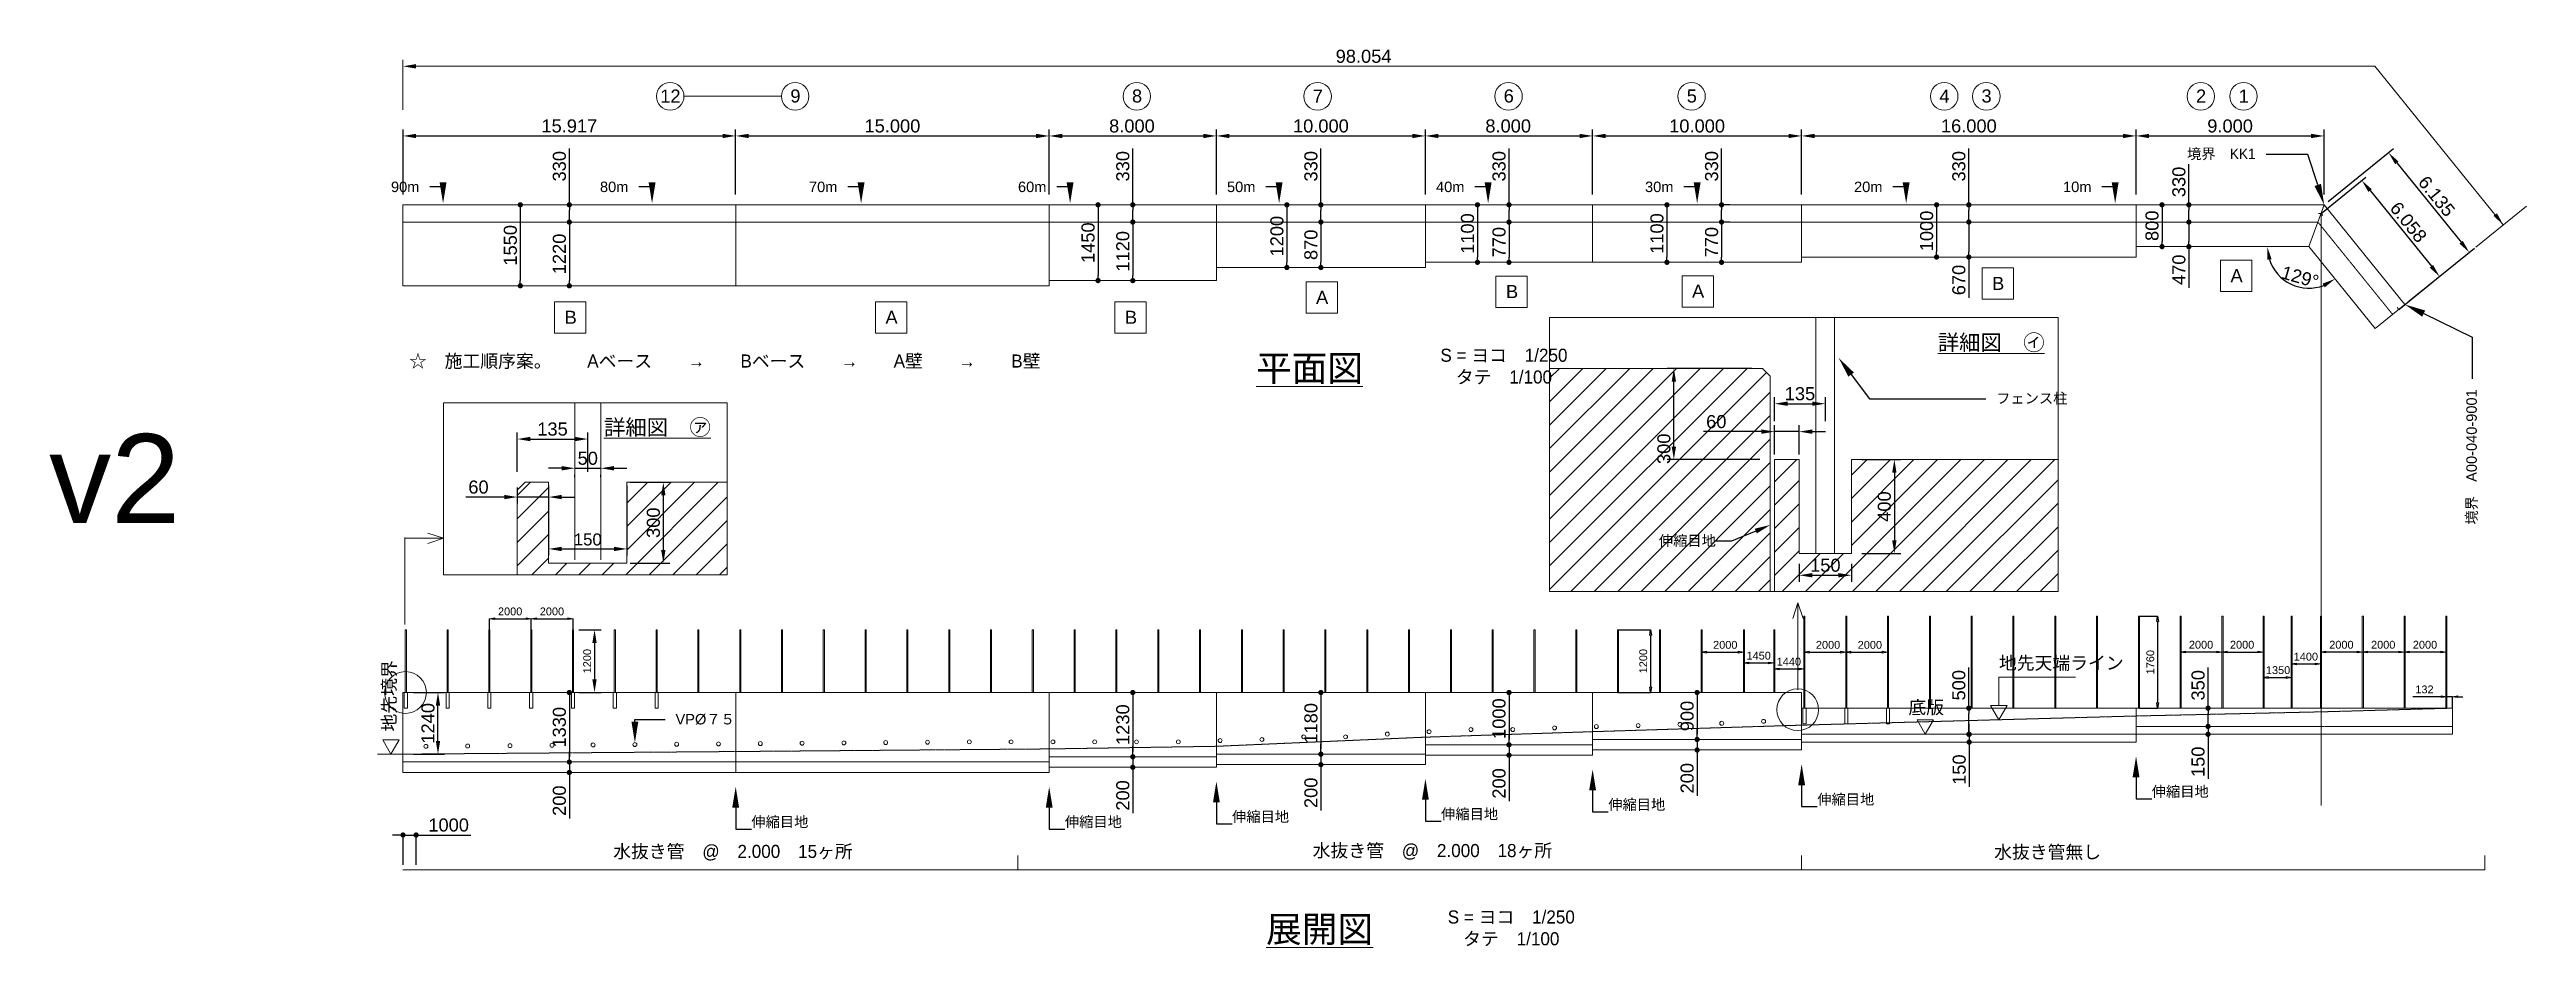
# Model space of a CAD drawing. Header units: millimetres. Extents: x -58267 to 200953, y -49295 to 43144.
# Drawn here: x -6103 to 41300, y 15752 to 32934 of the extents above; entities that cross this region are included whole.
import ezdxf
from ezdxf import colors
from ezdxf.entities.mleader import LeaderData, LeaderLine
from ezdxf.math import Vec2, Vec3

# ---------------------------------------------------------------- set-up
doc = ezdxf.new("R2010")
doc.units = ezdxf.units.MM
doc.header["$LTSCALE"] = 0.25
doc.linetypes.add('ACAD_ISO02W100', pattern=[15, 12, -3])
doc.linetypes.add('CENTER2', pattern=[28.575, 19.05, -3.175, 3.175, -3.175])
for name, color, linetype, lineweight in [('1-fence', 7, 'Continuous', 0), ('1-main', 7, 'Continuous', 9), ('2-DIMS', 8, 'Continuous', 9), ('5-detailframe', 1, 'Continuous', 20)]:
    doc.layers.add(name, color=color, linetype=linetype, lineweight=lineweight)
doc.styles.add('Annotative', font='arial.ttf')
doc.styles.get("Standard").update_dxf_attribs({"font": 'arial.ttf'})
doc.dimstyles.new('Annotative', dxfattribs={"dimscale": 0, "dimtxt": 2.5, "dimasz": 2.5, "dimexe": 1.25, "dimexo": 0.625, "dimtad": 1, "dimtxsty": 'Standard', "dimcen": 2.5, "dimadec": 0, "dimazin": 0, "dimtfac": 1, "dimtmove": 0, "dimatfit": 3, "dimfxl": 1, "dimarcsym": 0})
doc.dimstyles.new('Annotative in mm', dxfattribs={"dimscale": 0, "dimtxt": 2.5, "dimasz": 2.5, "dimexe": 1.25, "dimexo": 2, "dimtad": 1, "dimdec": 0, "dimdsep": 46, "dimtxsty": 'Standard', "dimcen": 2.5, "dimadec": 0, "dimazin": 0, "dimtfac": 1, "dimtdec": 0, "dimtmove": 0, "dimatfit": 3, "dimfxl": 1, "dimarcsym": 0})
doc.dimstyles.new('Annotative2 in mm', dxfattribs={"dimscale": 0, "dimtxt": 2.5, "dimasz": 1, "dimexe": 0, "dimexo": 0, "dimtad": 1, "dimdec": 0, "dimtxsty": 'Standard', "dimblk": 'DOT', "dimcen": 0, "dimadec": 0, "dimazin": 0, "dimtfac": 1, "dimtdec": 0, "dimtmove": 0, "dimatfit": 3, "dimfxl": 1, "dimarcsym": 0})
doc.dimstyles.new('Annotative3 (x2.5)', dxfattribs={"dimscale": 0, "dimtxt": 1.5, "dimasz": 1, "dimexe": 0, "dimexo": 0, "dimtad": 1, "dimdec": 0, "dimlfac": 2.5, "dimtxsty": 'Standard', "dimblk": 'CLOSEDBLANK', "dimcen": 0, "dimadec": 0, "dimazin": 0, "dimtfac": 1, "dimtdec": 0, "dimtmove": 0, "dimatfit": 3, "dimfxl": 1, "dimarcsym": 0})
pattern_1 = [(45, (0, 0), (-224.5064, 224.5064), [])]

# ---------------------------------------------------------------- blocks, each defined once
blk = doc.blocks.new('*D438')
at = {"layer": '2-DIMS', "color": 0, "lineweight": -2, "transparency": 16777216}
for p, q in [((662, 30163), (662, 31406)), ((7028, 30163), (7028, 31406)), ((912, 31281), (6778, 31281))]:
    blk.add_line(p, q, dxfattribs=at)
at = {"layer": '2-DIMS', "color": 0, "transparency": 16777216}
for points in [[(912, 31322), (912, 31239), (662, 31281)], [(6778, 31322), (6778, 31239), (7028, 31281)]]:
    blk.add_solid(points, dxfattribs=at)
at = {"layer": 'Defpoints', "color": 0, "transparency": 16777216}
for p in [(7028, 31281), (662, 29963), (7028, 29963)]:
    blk.add_point(p, dxfattribs=at)
at = {"layer": '2-DIMS', "color": 0, "transparency": 16777216, "insert": (3845, 31471), "char_height": 250, "attachment_point": 5}
blk.add_mtext('15.917', dxfattribs=at)
blk = doc.blocks.new('*D456')
at = {"layer": '2-DIMS', "color": 0, "lineweight": -2, "transparency": 16777216}
for p, q in [((7028, 30163), (7028, 31406)), ((13028, 30163), (13028, 31406)), ((7278, 31281), (12778, 31281))]:
    blk.add_line(p, q, dxfattribs=at)
at = {"layer": '2-DIMS', "color": 0, "transparency": 16777216}
for points in [[(7278, 31322), (7278, 31239), (7028, 31281)], [(12778, 31322), (12778, 31239), (13028, 31281)]]:
    blk.add_solid(points, dxfattribs=at)
at = {"layer": 'Defpoints', "color": 0, "transparency": 16777216}
for p in [(13028, 31281), (7028, 29963), (13028, 29963)]:
    blk.add_point(p, dxfattribs=at)
at = {"layer": '2-DIMS', "color": 0, "transparency": 16777216, "insert": (10028, 31471), "char_height": 250, "attachment_point": 5}
blk.add_mtext('15.000', dxfattribs=at)
blk = doc.blocks.new('*D458')
at = {"layer": '2-DIMS', "color": 0, "lineweight": -2, "transparency": 16777216}
for p, q in [((13028, 30163), (13028, 31406)), ((16228, 30163), (16228, 31406)), ((13278, 31281), (15978, 31281))]:
    blk.add_line(p, q, dxfattribs=at)
at = {"layer": '2-DIMS', "color": 0, "transparency": 16777216}
for points in [[(13278, 31322), (13278, 31239), (13028, 31281)], [(15978, 31322), (15978, 31239), (16228, 31281)]]:
    blk.add_solid(points, dxfattribs=at)
at = {"layer": 'Defpoints', "color": 0, "transparency": 16777216}
for p in [(16228, 31281), (13028, 29963), (16228, 29963)]:
    blk.add_point(p, dxfattribs=at)
at = {"layer": '2-DIMS', "color": 0, "transparency": 16777216, "insert": (14612, 31471), "char_height": 250, "attachment_point": 5}
blk.add_mtext('8.000', dxfattribs=at)
blk = doc.blocks.new('_Dot')
at = {"color": 0, "linetype": 'ByBlock', "lineweight": -2}
blk.add_line((-0.5, 0), (-1, 0), dxfattribs=at)
at = {"color": 0, "linetype": 'ByBlock', "const_width": 0.5}
blk.add_lwpolyline([(-0.25, 0, 1), (0.25, 0, 1)], format="xyb", close=True, dxfattribs=at)
blk = doc.blocks.new('*D460')
at = {"layer": '2-DIMS', "color": 0, "lineweight": -2, "transparency": 16777216}
for p, q in [((3845, 29963), (3845, 31039)), ((3845, 29733), (3845, 29863))]:
    blk.add_line(p, q, dxfattribs=at)
at = {"layer": 'Defpoints', "color": 0, "transparency": 16777216}
for p in [(3845, 29963), (3845, 29633), (3845, 29633)]:
    blk.add_point(p, dxfattribs=at)
at = {"layer": '2-DIMS', "color": 0, "lineweight": -2, "transparency": 16777216, "xscale": 100, "yscale": 100, "zscale": 100}
for p, rotation in [((3845, 29963), 90), ((3845, 29633), 270)]:
    blk.add_blockref('_Dot', p, dxfattribs=dict(at, rotation=rotation))
at = {"layer": '2-DIMS', "color": 0, "transparency": 16777216, "insert": (3655, 30701), "char_height": 250, "attachment_point": 5, "rotation": 90}
blk.add_mtext('330', dxfattribs=at)
blk = doc.blocks.new('*D462')
at = {"layer": '2-DIMS', "color": 0, "lineweight": -2, "transparency": 16777216}
blk.add_line((3845, 29533), (3845, 28513), dxfattribs=at)
at = {"layer": 'Defpoints', "color": 0, "transparency": 16777216}
for p in [(3845, 29633), (3845, 28413), (3845, 28413)]:
    blk.add_point(p, dxfattribs=at)
at = {"layer": '2-DIMS', "color": 0, "lineweight": -2, "transparency": 16777216, "xscale": 100, "yscale": 100, "zscale": 100}
for p, rotation in [((3845, 29633), 90), ((3845, 28413), 270)]:
    blk.add_blockref('_Dot', p, dxfattribs=dict(at, rotation=rotation))
at = {"layer": '2-DIMS', "color": 0, "transparency": 16777216, "insert": (3655, 29023), "char_height": 250, "attachment_point": 5, "rotation": 90}
blk.add_mtext('1220', dxfattribs=at)
blk = doc.blocks.new('*D464')
at = {"layer": '2-DIMS', "color": 0, "lineweight": -2, "transparency": 16777216}
for p, q in [((16228, 30163), (16228, 31406)), ((20228, 30163), (20228, 31406)), ((16478, 31281), (19978, 31281))]:
    blk.add_line(p, q, dxfattribs=at)
at = {"layer": '2-DIMS', "color": 0, "transparency": 16777216}
for points in [[(16478, 31322), (16478, 31239), (16228, 31281)], [(19978, 31322), (19978, 31239), (20228, 31281)]]:
    blk.add_solid(points, dxfattribs=at)
at = {"layer": 'Defpoints', "color": 0, "transparency": 16777216}
for p in [(20228, 31281), (16228, 29963), (20228, 29963)]:
    blk.add_point(p, dxfattribs=at)
at = {"layer": '2-DIMS', "color": 0, "transparency": 16777216, "insert": (18228, 31471), "char_height": 250, "attachment_point": 5}
blk.add_mtext('10.000', dxfattribs=at)
blk = doc.blocks.new('*D466')
at = {"layer": '2-DIMS', "color": 0, "lineweight": -2, "transparency": 16777216}
for p, q in [((23428, 30163), (23428, 31406)), ((27428, 30163), (27428, 31406)), ((23678, 31281), (27178, 31281))]:
    blk.add_line(p, q, dxfattribs=at)
at = {"layer": '2-DIMS', "color": 0, "transparency": 16777216}
for points in [[(23678, 31322), (23678, 31239), (23428, 31281)], [(27178, 31322), (27178, 31239), (27428, 31281)]]:
    blk.add_solid(points, dxfattribs=at)
at = {"layer": 'Defpoints', "color": 0, "transparency": 16777216}
for p in [(27428, 31281), (23428, 29963), (27428, 29963)]:
    blk.add_point(p, dxfattribs=at)
at = {"layer": '2-DIMS', "color": 0, "transparency": 16777216, "insert": (25428, 31471), "char_height": 250, "attachment_point": 5}
blk.add_mtext('10.000', dxfattribs=at)
blk = doc.blocks.new('*D468')
at = {"layer": '2-DIMS', "color": 0, "lineweight": -2, "transparency": 16777216}
for p, q in [((20228, 30163), (20228, 31406)), ((23428, 30163), (23428, 31406)), ((20478, 31281), (23178, 31281))]:
    blk.add_line(p, q, dxfattribs=at)
at = {"layer": '2-DIMS', "color": 0, "transparency": 16777216}
for points in [[(20478, 31322), (20478, 31239), (20228, 31281)], [(23178, 31322), (23178, 31239), (23428, 31281)]]:
    blk.add_solid(points, dxfattribs=at)
at = {"layer": 'Defpoints', "color": 0, "transparency": 16777216}
for p in [(23428, 31281), (20228, 29963), (23428, 29963)]:
    blk.add_point(p, dxfattribs=at)
at = {"layer": '2-DIMS', "color": 0, "transparency": 16777216, "insert": (21812, 31471), "char_height": 250, "attachment_point": 5}
blk.add_mtext('8.000', dxfattribs=at)
blk = doc.blocks.new('*D470')
at = {"layer": '2-DIMS', "color": 0, "lineweight": -2, "transparency": 16777216}
for p, q in [((27428, 30163), (27428, 31406)), ((33828, 30163), (33828, 31406)), ((27678, 31281), (33578, 31281))]:
    blk.add_line(p, q, dxfattribs=at)
at = {"layer": '2-DIMS', "color": 0, "transparency": 16777216}
for points in [[(27678, 31322), (27678, 31239), (27428, 31281)], [(33578, 31322), (33578, 31239), (33828, 31281)]]:
    blk.add_solid(points, dxfattribs=at)
at = {"layer": 'Defpoints', "color": 0, "transparency": 16777216}
for p in [(33828, 31281), (27428, 29963), (33828, 29963)]:
    blk.add_point(p, dxfattribs=at)
at = {"layer": '2-DIMS', "color": 0, "transparency": 16777216, "insert": (30628, 31471), "char_height": 250, "attachment_point": 5}
blk.add_mtext('16.000', dxfattribs=at)
blk = doc.blocks.new('*D472')
at = {"layer": '2-DIMS', "color": 0, "lineweight": -2, "transparency": 16777216}
for p, q in [((33828, 30163), (33828, 31406)), ((37428, 30163), (37428, 31406)), ((34078, 31281), (37178, 31281))]:
    blk.add_line(p, q, dxfattribs=at)
at = {"layer": '2-DIMS', "color": 0, "transparency": 16777216}
for points in [[(34078, 31322), (34078, 31239), (33828, 31281)], [(37178, 31322), (37178, 31239), (37428, 31281)]]:
    blk.add_solid(points, dxfattribs=at)
at = {"layer": 'Defpoints', "color": 0, "transparency": 16777216}
for p in [(37428, 31281), (33828, 29963), (37428, 29963)]:
    blk.add_point(p, dxfattribs=at)
at = {"layer": '2-DIMS', "color": 0, "transparency": 16777216, "insert": (35628, 31471), "char_height": 250, "attachment_point": 5}
blk.add_mtext('9.000', dxfattribs=at)
blk = doc.blocks.new('*D474')
at = {"layer": '2-DIMS', "color": 0, "lineweight": -2, "transparency": 16777216}
for p, q in [((37506, 30026), (38758, 31040)), ((38818, 30767), (40048, 29247)), ((39051, 28118), (40303, 29132))]:
    blk.add_line(p, q, dxfattribs=at)
at = {"layer": '2-DIMS', "color": 0, "transparency": 16777216}
for points in [[(38851, 30793), (38786, 30741), (38661, 30961)], [(40081, 29274), (40016, 29221), (40206, 29053)]]:
    blk.add_solid(points, dxfattribs=at)
at = {"layer": 'Defpoints', "color": 0, "transparency": 16777216}
for p in [(37428, 29963), (40206, 29053), (38973, 28055)]:
    blk.add_point(p, dxfattribs=at)
at = {"layer": '2-DIMS', "color": 0, "transparency": 16777216, "insert": (39581, 30127), "char_height": 250, "attachment_point": 5, "rotation": 309}
blk.add_mtext('6.135', dxfattribs=at)
blk = doc.blocks.new('*D476')
at = {"layer": '2-DIMS', "color": 0, "lineweight": -2, "transparency": 16777216}
blk.add_line((14628, 29533), (14628, 28613), dxfattribs=at)
at = {"layer": 'Defpoints', "color": 0, "transparency": 16777216}
for p in [(14628, 29633), (14628, 28513), (14628, 28513)]:
    blk.add_point(p, dxfattribs=at)
at = {"layer": '2-DIMS', "color": 0, "lineweight": -2, "transparency": 16777216, "xscale": 100, "yscale": 100, "zscale": 100}
for p, rotation in [((14628, 29633), 90), ((14628, 28513), 270)]:
    blk.add_blockref('_Dot', p, dxfattribs=dict(at, rotation=rotation))
at = {"layer": '2-DIMS', "color": 0, "transparency": 16777216, "insert": (14438, 29073), "char_height": 250, "attachment_point": 5, "rotation": 90}
blk.add_mtext('1120', dxfattribs=at)
blk = doc.blocks.new('*D478')
at = {"layer": '2-DIMS', "color": 0, "lineweight": -2, "transparency": 16777216}
for p, q in [((14628, 29963), (14628, 31039)), ((14628, 29733), (14628, 29863))]:
    blk.add_line(p, q, dxfattribs=at)
at = {"layer": 'Defpoints', "color": 0, "transparency": 16777216}
for p in [(14628, 29963), (14628, 29633), (14628, 29633)]:
    blk.add_point(p, dxfattribs=at)
at = {"layer": '2-DIMS', "color": 0, "lineweight": -2, "transparency": 16777216, "xscale": 100, "yscale": 100, "zscale": 100}
for p, rotation in [((14628, 29963), 90), ((14628, 29633), 270)]:
    blk.add_blockref('_Dot', p, dxfattribs=dict(at, rotation=rotation))
at = {"layer": '2-DIMS', "color": 0, "transparency": 16777216, "insert": (14438, 30701), "char_height": 250, "attachment_point": 5, "rotation": 90}
blk.add_mtext('330', dxfattribs=at)
blk = doc.blocks.new('*D480')
at = {"layer": '2-DIMS', "color": 0, "lineweight": -2, "transparency": 16777216}
for p, q in [((18228, 29963), (18228, 31039)), ((18228, 29733), (18228, 29863))]:
    blk.add_line(p, q, dxfattribs=at)
at = {"layer": 'Defpoints', "color": 0, "transparency": 16777216}
for p in [(18228, 29963), (18228, 29633), (18228, 29633)]:
    blk.add_point(p, dxfattribs=at)
at = {"layer": '2-DIMS', "color": 0, "lineweight": -2, "transparency": 16777216, "xscale": 100, "yscale": 100, "zscale": 100}
for p, rotation in [((18228, 29963), 90), ((18228, 29633), 270)]:
    blk.add_blockref('_Dot', p, dxfattribs=dict(at, rotation=rotation))
at = {"layer": '2-DIMS', "color": 0, "transparency": 16777216, "insert": (18038, 30701), "char_height": 250, "attachment_point": 5, "rotation": 90}
blk.add_mtext('330', dxfattribs=at)
blk = doc.blocks.new('*D482')
at = {"layer": '2-DIMS', "color": 0, "lineweight": -2, "transparency": 16777216}
for p, q in [((21828, 29963), (21828, 31039)), ((21828, 29733), (21828, 29863))]:
    blk.add_line(p, q, dxfattribs=at)
at = {"layer": 'Defpoints', "color": 0, "transparency": 16777216}
for p in [(21828, 29963), (21828, 29633), (21828, 29633)]:
    blk.add_point(p, dxfattribs=at)
at = {"layer": '2-DIMS', "color": 0, "lineweight": -2, "transparency": 16777216, "xscale": 100, "yscale": 100, "zscale": 100}
for p, rotation in [((21828, 29963), 90), ((21828, 29633), 270)]:
    blk.add_blockref('_Dot', p, dxfattribs=dict(at, rotation=rotation))
at = {"layer": '2-DIMS', "color": 0, "transparency": 16777216, "insert": (21638, 30701), "char_height": 250, "attachment_point": 5, "rotation": 90}
blk.add_mtext('330', dxfattribs=at)
blk = doc.blocks.new('*D440')
at = {"layer": '2-DIMS', "color": 0, "lineweight": -2, "transparency": 16777216}
for p, q in [((25896, 29963), (25896, 31039)), ((26054, 29963), (25896, 29963)), ((25896, 29733), (25896, 29863))]:
    blk.add_line(p, q, dxfattribs=at)
at = {"layer": 'Defpoints', "color": 0, "transparency": 16777216}
for p in [(26054, 29963), (25896, 29633), (25896, 29633)]:
    blk.add_point(p, dxfattribs=at)
at = {"layer": '2-DIMS', "color": 0, "lineweight": -2, "transparency": 16777216, "xscale": 100, "yscale": 100, "zscale": 100}
for p, rotation in [((25896, 29963), 90), ((25896, 29633), 270)]:
    blk.add_blockref('_Dot', p, dxfattribs=dict(at, rotation=rotation))
at = {"layer": '2-DIMS', "color": 0, "transparency": 16777216, "insert": (25706, 30701), "char_height": 250, "attachment_point": 5, "rotation": 90}
blk.add_mtext('330', dxfattribs=at)
blk = doc.blocks.new('*D442')
at = {"layer": '2-DIMS', "color": 0, "lineweight": -2, "transparency": 16777216}
for p, q in [((30628, 29963), (30628, 31039)), ((30628, 29733), (30628, 29863))]:
    blk.add_line(p, q, dxfattribs=at)
at = {"layer": 'Defpoints', "color": 0, "transparency": 16777216}
for p in [(30628, 29963), (30628, 29633), (30628, 29633)]:
    blk.add_point(p, dxfattribs=at)
at = {"layer": '2-DIMS', "color": 0, "lineweight": -2, "transparency": 16777216, "xscale": 100, "yscale": 100, "zscale": 100}
for p, rotation in [((30628, 29963), 90), ((30628, 29633), 270)]:
    blk.add_blockref('_Dot', p, dxfattribs=dict(at, rotation=rotation))
at = {"layer": '2-DIMS', "color": 0, "transparency": 16777216, "insert": (30438, 30701), "char_height": 250, "attachment_point": 5, "rotation": 90}
blk.add_mtext('330', dxfattribs=at)
blk = doc.blocks.new('*D444')
at = {"layer": '2-DIMS', "color": 0, "lineweight": -2, "transparency": 16777216}
for p, q in [((34839, 29963), (34839, 30739)), ((34839, 29733), (34839, 29863))]:
    blk.add_line(p, q, dxfattribs=at)
at = {"layer": 'Defpoints', "color": 0, "transparency": 16777216}
for p in [(34839, 29963), (34839, 29633), (34839, 29633)]:
    blk.add_point(p, dxfattribs=at)
at = {"layer": '2-DIMS', "color": 0, "lineweight": -2, "transparency": 16777216, "xscale": 100, "yscale": 100, "zscale": 100}
for p, rotation in [((34839, 29963), 90), ((34839, 29633), 270)]:
    blk.add_blockref('_Dot', p, dxfattribs=dict(at, rotation=rotation))
at = {"layer": '2-DIMS', "color": 0, "transparency": 16777216, "insert": (34649, 30401), "char_height": 250, "attachment_point": 5, "rotation": 90}
blk.add_mtext('330', dxfattribs=at)
blk = doc.blocks.new('*D446')
at = {"layer": '2-DIMS', "color": 0, "lineweight": -2, "transparency": 16777216}
for p, q in [((18228, 29633), (18228, 29633)), ((18228, 29533), (18228, 28863))]:
    blk.add_line(p, q, dxfattribs=at)
at = {"layer": 'Defpoints', "color": 0, "transparency": 16777216}
for p in [(18228, 29633), (18228, 28763), (18228, 28763)]:
    blk.add_point(p, dxfattribs=at)
at = {"layer": '2-DIMS', "color": 0, "lineweight": -2, "transparency": 16777216, "xscale": 100, "yscale": 100, "zscale": 100}
for p, rotation in [((18228, 29633), 90), ((18228, 28763), 270)]:
    blk.add_blockref('_Dot', p, dxfattribs=dict(at, rotation=rotation))
at = {"layer": '2-DIMS', "color": 0, "transparency": 16777216, "insert": (18038, 29198), "char_height": 250, "attachment_point": 5, "rotation": 90}
blk.add_mtext('870', dxfattribs=at)
blk = doc.blocks.new('*D448')
at = {"layer": '2-DIMS', "color": 0, "lineweight": -2, "transparency": 16777216}
for p, q in [((21828, 29633), (21828, 29633)), ((21828, 29533), (21828, 28963))]:
    blk.add_line(p, q, dxfattribs=at)
at = {"layer": 'Defpoints', "color": 0, "transparency": 16777216}
for p in [(21828, 29633), (21828, 28863), (21828, 28863)]:
    blk.add_point(p, dxfattribs=at)
at = {"layer": '2-DIMS', "color": 0, "lineweight": -2, "transparency": 16777216, "xscale": 100, "yscale": 100, "zscale": 100}
for p, rotation in [((21828, 29633), 90), ((21828, 28863), 270)]:
    blk.add_blockref('_Dot', p, dxfattribs=dict(at, rotation=rotation))
at = {"layer": '2-DIMS', "color": 0, "transparency": 16777216, "insert": (21638, 29248), "char_height": 250, "attachment_point": 5, "rotation": 90}
blk.add_mtext('770', dxfattribs=at)
blk = doc.blocks.new('*D450')
at = {"layer": '2-DIMS', "color": 0, "lineweight": -2, "transparency": 16777216}
for p, q in [((26054, 29633), (25896, 29633)), ((25896, 29533), (25896, 28963)), ((25896, 28863), (25896, 28863))]:
    blk.add_line(p, q, dxfattribs=at)
at = {"layer": 'Defpoints', "color": 0, "transparency": 16777216}
for p in [(26054, 29633), (25896, 28863), (25896, 28863)]:
    blk.add_point(p, dxfattribs=at)
at = {"layer": '2-DIMS', "color": 0, "lineweight": -2, "transparency": 16777216, "xscale": 100, "yscale": 100, "zscale": 100}
for p, rotation in [((25896, 29633), 90), ((25896, 28863), 270)]:
    blk.add_blockref('_Dot', p, dxfattribs=dict(at, rotation=rotation))
at = {"layer": '2-DIMS', "color": 0, "transparency": 16777216, "insert": (25706, 29248), "char_height": 250, "attachment_point": 5, "rotation": 90}
blk.add_mtext('770', dxfattribs=at)
blk = doc.blocks.new('*D452')
at = {"layer": '2-DIMS', "color": 0, "lineweight": -2, "transparency": 16777216}
for p, q in [((30628, 29633), (30628, 29633)), ((30628, 29533), (30628, 29063)), ((30628, 28963), (30628, 28963)), ((30628, 28963), (30628, 28185))]:
    blk.add_line(p, q, dxfattribs=at)
at = {"layer": 'Defpoints', "color": 0, "transparency": 16777216}
for p in [(30628, 29633), (30628, 28963), (30628, 28963)]:
    blk.add_point(p, dxfattribs=at)
at = {"layer": '2-DIMS', "color": 0, "lineweight": -2, "transparency": 16777216, "xscale": 100, "yscale": 100, "zscale": 100}
for p, rotation in [((30628, 29633), 90), ((30628, 28963), 270)]:
    blk.add_blockref('_Dot', p, dxfattribs=dict(at, rotation=rotation))
at = {"layer": '2-DIMS', "color": 0, "transparency": 16777216, "insert": (30438, 28524), "char_height": 250, "attachment_point": 5, "rotation": 90}
blk.add_mtext('670', dxfattribs=at)
blk = doc.blocks.new('*D454')
at = {"layer": '2-DIMS', "color": 0, "lineweight": -2, "transparency": 16777216}
for p, q in [((34839, 29633), (34839, 29633)), ((34839, 29533), (34839, 29263)), ((34839, 29163), (34839, 29163)), ((34839, 29163), (34839, 28376))]:
    blk.add_line(p, q, dxfattribs=at)
at = {"layer": 'Defpoints', "color": 0, "transparency": 16777216}
for p in [(34839, 29633), (34839, 29163), (34839, 29163)]:
    blk.add_point(p, dxfattribs=at)
at = {"layer": '2-DIMS', "color": 0, "lineweight": -2, "transparency": 16777216, "xscale": 100, "yscale": 100, "zscale": 100}
for p, rotation in [((34839, 29633), 90), ((34839, 29163), 270)]:
    blk.add_blockref('_Dot', p, dxfattribs=dict(at, rotation=rotation))
at = {"layer": '2-DIMS', "color": 0, "transparency": 16777216, "insert": (34649, 28720), "char_height": 250, "attachment_point": 5, "rotation": 90}
blk.add_mtext('470', dxfattribs=at)
blk = doc.blocks.new('*D494')
at = {"layer": '2-DIMS', "color": 0, "lineweight": -2, "transparency": 16777216}
blk.add_line((3845, 20531), (3845, 19401), dxfattribs=at)
at = {"layer": 'Defpoints', "color": 0, "transparency": 16777216}
for p in [(3845, 20631), (3845, 19301), (3845, 19301)]:
    blk.add_point(p, dxfattribs=at)
at = {"layer": '2-DIMS', "color": 0, "lineweight": -2, "transparency": 16777216, "xscale": 100, "yscale": 100, "zscale": 100}
for p, rotation in [((3845, 20631), 90), ((3845, 19301), 270)]:
    blk.add_blockref('_Dot', p, dxfattribs=dict(at, rotation=rotation))
at = {"layer": '2-DIMS', "color": 0, "transparency": 16777216, "insert": (3655, 19966), "char_height": 250, "attachment_point": 5, "rotation": 90}
blk.add_mtext('1330', dxfattribs=at)
blk = doc.blocks.new('*D496')
at = {"layer": '2-DIMS', "color": 0, "lineweight": -2, "transparency": 16777216}
for p, q in [((3845, 19401), (3845, 19501)), ((3845, 19301), (3845, 19101)), ((3845, 19001), (3845, 18221))]:
    blk.add_line(p, q, dxfattribs=at)
at = {"layer": 'Defpoints', "color": 0, "transparency": 16777216}
for p in [(3845, 19301), (3845, 19101), (3845, 19101)]:
    blk.add_point(p, dxfattribs=at)
at = {"layer": '2-DIMS', "color": 0, "lineweight": -2, "transparency": 16777216, "xscale": 100, "yscale": 100, "zscale": 100}
for p, rotation in [((3845, 19301), 270), ((3845, 19101), 90)]:
    blk.add_blockref('_Dot', p, dxfattribs=dict(at, rotation=rotation))
at = {"layer": '2-DIMS', "color": 0, "transparency": 16777216, "insert": (3655, 18561), "char_height": 250, "attachment_point": 5, "rotation": 90}
blk.add_mtext('200', dxfattribs=at)
blk = doc.blocks.new('*D498')
at = {"layer": '2-DIMS', "color": 0, "lineweight": -2, "transparency": 16777216}
blk.add_line((14628, 20531), (14628, 19501), dxfattribs=at)
at = {"layer": 'Defpoints', "color": 0, "transparency": 16777216}
for p in [(14628, 20631), (14628, 19401), (14628, 19401)]:
    blk.add_point(p, dxfattribs=at)
at = {"layer": '2-DIMS', "color": 0, "lineweight": -2, "transparency": 16777216, "xscale": 100, "yscale": 100, "zscale": 100}
for p, rotation in [((14628, 20631), 90), ((14628, 19401), 270)]:
    blk.add_blockref('_Dot', p, dxfattribs=dict(at, rotation=rotation))
at = {"layer": '2-DIMS', "color": 0, "transparency": 16777216, "insert": (14438, 20016), "char_height": 250, "attachment_point": 5, "rotation": 90}
blk.add_mtext('1230', dxfattribs=at)
blk = doc.blocks.new('*D500')
at = {"layer": '2-DIMS', "color": 0, "lineweight": -2, "transparency": 16777216}
for p, q in [((14628, 19501), (14628, 19601)), ((14628, 19401), (14628, 19201)), ((14628, 19101), (14628, 18321))]:
    blk.add_line(p, q, dxfattribs=at)
at = {"layer": 'Defpoints', "color": 0, "transparency": 16777216}
for p in [(14628, 19401), (14628, 19201), (14628, 19201)]:
    blk.add_point(p, dxfattribs=at)
at = {"layer": '2-DIMS', "color": 0, "lineweight": -2, "transparency": 16777216, "xscale": 100, "yscale": 100, "zscale": 100}
for p, rotation in [((14628, 19401), 270), ((14628, 19201), 90)]:
    blk.add_blockref('_Dot', p, dxfattribs=dict(at, rotation=rotation))
at = {"layer": '2-DIMS', "color": 0, "transparency": 16777216, "insert": (14438, 18661), "char_height": 250, "attachment_point": 5, "rotation": 90}
blk.add_mtext('200', dxfattribs=at)
blk = doc.blocks.new('*D484')
at = {"layer": '2-DIMS', "color": 0, "lineweight": -2, "transparency": 16777216}
for p, q in [((18228, 20631), (18228, 20631)), ((18228, 20531), (18228, 19551))]:
    blk.add_line(p, q, dxfattribs=at)
at = {"layer": 'Defpoints', "color": 0, "transparency": 16777216}
for p in [(18228, 20631), (18228, 19451), (18228, 19451)]:
    blk.add_point(p, dxfattribs=at)
at = {"layer": '2-DIMS', "color": 0, "lineweight": -2, "transparency": 16777216, "xscale": 100, "yscale": 100, "zscale": 100}
for p, rotation in [((18228, 20631), 90), ((18228, 19451), 270)]:
    blk.add_blockref('_Dot', p, dxfattribs=dict(at, rotation=rotation))
at = {"layer": '2-DIMS', "color": 0, "transparency": 16777216, "insert": (18038, 20041), "char_height": 250, "attachment_point": 5, "rotation": 90}
blk.add_mtext('1180', dxfattribs=at)
blk = doc.blocks.new('*D486')
at = {"layer": '2-DIMS', "color": 0, "lineweight": -2, "transparency": 16777216}
for p, q in [((18228, 19551), (18228, 19651)), ((18228, 19451), (18228, 19251)), ((18228, 19151), (18228, 18371))]:
    blk.add_line(p, q, dxfattribs=at)
at = {"layer": 'Defpoints', "color": 0, "transparency": 16777216}
for p in [(18228, 19451), (18228, 19251), (18228, 19251)]:
    blk.add_point(p, dxfattribs=at)
at = {"layer": '2-DIMS', "color": 0, "lineweight": -2, "transparency": 16777216, "xscale": 100, "yscale": 100, "zscale": 100}
for p, rotation in [((18228, 19451), 270), ((18228, 19251), 90)]:
    blk.add_blockref('_Dot', p, dxfattribs=dict(at, rotation=rotation))
at = {"layer": '2-DIMS', "color": 0, "transparency": 16777216, "insert": (18038, 18711), "char_height": 250, "attachment_point": 5, "rotation": 90}
blk.add_mtext('200', dxfattribs=at)
blk = doc.blocks.new('*D488')
at = {"layer": '2-DIMS', "color": 0, "lineweight": -2, "transparency": 16777216}
for p, q in [((21828, 20631), (21828, 20631)), ((21828, 20531), (21828, 19731)), ((21828, 19631), (21828, 19631))]:
    blk.add_line(p, q, dxfattribs=at)
at = {"layer": 'Defpoints', "color": 0, "transparency": 16777216}
for p in [(21828, 20631), (21828, 19631), (21828, 19631)]:
    blk.add_point(p, dxfattribs=at)
at = {"layer": '2-DIMS', "color": 0, "lineweight": -2, "transparency": 16777216, "xscale": 100, "yscale": 100, "zscale": 100}
for p, rotation in [((21828, 20631), 90), ((21828, 19631), 270)]:
    blk.add_blockref('_Dot', p, dxfattribs=dict(at, rotation=rotation))
at = {"layer": '2-DIMS', "color": 0, "transparency": 16777216, "insert": (21638, 20131), "char_height": 250, "attachment_point": 5, "rotation": 90}
blk.add_mtext('1000', dxfattribs=at)
blk = doc.blocks.new('*D490')
at = {"layer": '2-DIMS', "color": 0, "lineweight": -2, "transparency": 16777216}
for p, q in [((21828, 19731), (21828, 19831)), ((21828, 19631), (21828, 19431)), ((21828, 19331), (21828, 18551))]:
    blk.add_line(p, q, dxfattribs=at)
at = {"layer": 'Defpoints', "color": 0, "transparency": 16777216}
for p in [(21828, 19631), (21828, 19431), (21828, 19431)]:
    blk.add_point(p, dxfattribs=at)
at = {"layer": '2-DIMS', "color": 0, "lineweight": -2, "transparency": 16777216, "xscale": 100, "yscale": 100, "zscale": 100}
for p, rotation in [((21828, 19631), 270), ((21828, 19431), 90)]:
    blk.add_blockref('_Dot', p, dxfattribs=dict(at, rotation=rotation))
at = {"layer": '2-DIMS', "color": 0, "transparency": 16777216, "insert": (21638, 18891), "char_height": 250, "attachment_point": 5, "rotation": 90}
blk.add_mtext('200', dxfattribs=at)
blk = doc.blocks.new('*D492')
at = {"layer": '2-DIMS', "color": 0, "lineweight": -2, "transparency": 16777216}
for p, q in [((25428, 20631), (25428, 20631)), ((25428, 20531), (25428, 19831)), ((25428, 19731), (25428, 19731))]:
    blk.add_line(p, q, dxfattribs=at)
at = {"layer": 'Defpoints', "color": 0, "transparency": 16777216}
for p in [(25428, 20631), (25428, 19731), (25428, 19731)]:
    blk.add_point(p, dxfattribs=at)
at = {"layer": '2-DIMS', "color": 0, "lineweight": -2, "transparency": 16777216, "xscale": 100, "yscale": 100, "zscale": 100}
for p, rotation in [((25428, 20631), 90), ((25428, 19731), 270)]:
    blk.add_blockref('_Dot', p, dxfattribs=dict(at, rotation=rotation))
at = {"layer": '2-DIMS', "color": 0, "transparency": 16777216, "insert": (25238, 20181), "char_height": 250, "attachment_point": 5, "rotation": 90}
blk.add_mtext('900', dxfattribs=at)
blk = doc.blocks.new('*D502')
at = {"layer": '2-DIMS', "color": 0, "lineweight": -2, "transparency": 16777216}
for p, q in [((25428, 19831), (25428, 19931)), ((25428, 19731), (25428, 19731)), ((25428, 19731), (25428, 19531)), ((25428, 19531), (25428, 19531)), ((25428, 19431), (25428, 18651))]:
    blk.add_line(p, q, dxfattribs=at)
at = {"layer": 'Defpoints', "color": 0, "transparency": 16777216}
for p in [(25428, 19731), (25428, 19531), (25428, 19531)]:
    blk.add_point(p, dxfattribs=at)
at = {"layer": '2-DIMS', "color": 0, "lineweight": -2, "transparency": 16777216, "xscale": 100, "yscale": 100, "zscale": 100}
for p, rotation in [((25428, 19731), 270), ((25428, 19531), 90)]:
    blk.add_blockref('_Dot', p, dxfattribs=dict(at, rotation=rotation))
at = {"layer": '2-DIMS', "color": 0, "transparency": 16777216, "insert": (25238, 18991), "char_height": 250, "attachment_point": 5, "rotation": 90}
blk.add_mtext('200', dxfattribs=at)
blk = doc.blocks.new('*D504')
at = {"layer": '2-DIMS', "color": 0, "lineweight": -2, "transparency": 16777216}
for p, q in [((30628, 20331), (30628, 21108)), ((30628, 19931), (30628, 20231))]:
    blk.add_line(p, q, dxfattribs=at)
at = {"layer": 'Defpoints', "color": 0, "transparency": 16777216}
for p in [(30628, 20331), (30628, 19831), (30628, 19831)]:
    blk.add_point(p, dxfattribs=at)
at = {"layer": '2-DIMS', "color": 0, "lineweight": -2, "transparency": 16777216, "xscale": 100, "yscale": 100, "zscale": 100}
for p, rotation in [((30628, 20331), 90), ((30628, 19831), 270)]:
    blk.add_blockref('_Dot', p, dxfattribs=dict(at, rotation=rotation))
at = {"layer": '2-DIMS', "color": 0, "transparency": 16777216, "insert": (30438, 20770), "char_height": 250, "attachment_point": 5, "rotation": 90}
blk.add_mtext('500', dxfattribs=at)
blk = doc.blocks.new('*D506')
at = {"layer": '2-DIMS', "color": 0, "lineweight": -2, "transparency": 16777216}
for p, q in [((30635, 19931), (30635, 20031)), ((30671, 19831), (30635, 19831)), ((30635, 19831), (30635, 19681)), ((30635, 19581), (30635, 18828))]:
    blk.add_line(p, q, dxfattribs=at)
at = {"layer": 'Defpoints', "color": 0, "transparency": 16777216}
for p in [(30635, 19681), (30635, 19681), (30671, 19831)]:
    blk.add_point(p, dxfattribs=at)
at = {"layer": '2-DIMS', "color": 0, "lineweight": -2, "transparency": 16777216, "xscale": 100, "yscale": 100, "zscale": 100}
for p, rotation in [((30635, 19831), 270), ((30635, 19681), 90)]:
    blk.add_blockref('_Dot', p, dxfattribs=dict(at, rotation=rotation))
at = {"layer": '2-DIMS', "color": 0, "transparency": 16777216, "insert": (30445, 19155), "char_height": 250, "attachment_point": 5, "rotation": 90}
blk.add_mtext('150', dxfattribs=at)
blk = doc.blocks.new('*D508')
at = {"layer": '2-DIMS', "color": 0, "lineweight": -2, "transparency": 16777216}
for p, q in [((35206, 20081), (35206, 20181)), ((35242, 19981), (35206, 19981)), ((35206, 19981), (35206, 19831)), ((35206, 19731), (35206, 18978))]:
    blk.add_line(p, q, dxfattribs=at)
at = {"layer": 'Defpoints', "color": 0, "transparency": 16777216}
for p in [(35242, 19981), (35206, 19831), (35206, 19831)]:
    blk.add_point(p, dxfattribs=at)
at = {"layer": '2-DIMS', "color": 0, "lineweight": -2, "transparency": 16777216, "xscale": 100, "yscale": 100, "zscale": 100}
for p, rotation in [((35206, 19981), 270), ((35206, 19831), 90)]:
    blk.add_blockref('_Dot', p, dxfattribs=dict(at, rotation=rotation))
at = {"layer": '2-DIMS', "color": 0, "transparency": 16777216, "insert": (35016, 19305), "char_height": 250, "attachment_point": 5, "rotation": 90}
blk.add_mtext('150', dxfattribs=at)
blk = doc.blocks.new('*D510')
at = {"layer": '2-DIMS', "color": 0, "lineweight": -2, "transparency": 16777216}
for p, q in [((35206, 20331), (35206, 21108)), ((35206, 20081), (35206, 20231))]:
    blk.add_line(p, q, dxfattribs=at)
at = {"layer": 'Defpoints', "color": 0, "transparency": 16777216}
for p in [(35206, 20331), (35206, 19981), (35206, 19981)]:
    blk.add_point(p, dxfattribs=at)
at = {"layer": '2-DIMS', "color": 0, "lineweight": -2, "transparency": 16777216, "xscale": 100, "yscale": 100, "zscale": 100}
for p, rotation in [((35206, 20331), 90), ((35206, 19981), 270)]:
    blk.add_blockref('_Dot', p, dxfattribs=dict(at, rotation=rotation))
at = {"layer": '2-DIMS', "color": 0, "transparency": 16777216, "insert": (35016, 20769), "char_height": 250, "attachment_point": 5, "rotation": 90}
blk.add_mtext('350', dxfattribs=at)
blk = doc.blocks.new('*D514')
at = {"layer": '2-DIMS', "color": 0, "lineweight": -2, "transparency": 16777216}
for p, q in [((26478, 26832), (24858, 26832)), ((24983, 25338), (24983, 26582)), ((26628, 25088), (24858, 25088))]:
    blk.add_line(p, q, dxfattribs=at)
at = {"layer": '2-DIMS', "color": 0, "transparency": 16777216}
for points in [[(24941, 26582), (25025, 26582), (24983, 26832)], [(24941, 25338), (25025, 25338), (24983, 25088)]]:
    blk.add_solid(points, dxfattribs=at)
at = {"layer": 'Defpoints', "color": 0, "transparency": 16777216}
for p in [(24983, 26832), (26678, 26832), (26828, 25088)]:
    blk.add_point(p, dxfattribs=at)
at = {"layer": '2-DIMS', "color": 0, "transparency": 16777216, "insert": (24793, 25295), "char_height": 250, "attachment_point": 5, "rotation": 90}
blk.add_mtext('300', dxfattribs=at)
blk = doc.blocks.new('*D516')
at = {"layer": '2-DIMS', "color": 0, "lineweight": -2, "transparency": 16777216}
for p, q in [((562, 17904), (462, 17904)), ((662, 17335), (662, 17904)), ((662, 17904), (912, 17904)), ((912, 17335), (912, 17904)), ((1012, 17904), (1959, 17904))]:
    blk.add_line(p, q, dxfattribs=at)
at = {"layer": 'Defpoints', "color": 0, "transparency": 16777216}
for p in [(912, 17904), (662, 17235), (912, 17235)]:
    blk.add_point(p, dxfattribs=at)
at = {"layer": '2-DIMS', "color": 0, "lineweight": -2, "transparency": 16777216, "xscale": 100, "yscale": 100, "zscale": 100}
blk.add_blockref('_Dot', (662, 17904), dxfattribs=at)
at = {"layer": '2-DIMS', "color": 0, "lineweight": -2, "transparency": 16777216, "xscale": 100, "yscale": 100, "zscale": 100, "rotation": 180}
blk.add_blockref('_Dot', (912, 17904), dxfattribs=at)
at = {"layer": '2-DIMS', "color": 0, "transparency": 16777216, "insert": (1535, 18094), "char_height": 250, "attachment_point": 5}
blk.add_mtext('1000', dxfattribs=at)
blk = doc.blocks.new('_ClosedBlank')
at = {"color": 0, "linetype": 'ByBlock', "lineweight": -2}
for p, q in [((-1, 0.17), (0, 0)), ((-1, 0.17), (-1, -0.17)), ((0, 0), (-1, -0.17))]:
    blk.add_line(p, q, dxfattribs=at)
blk = doc.blocks.new('*D518')
at = {"layer": '2-DIMS', "color": 0, "lineweight": -2, "transparency": 16777216}
for p, q in [((2316, 21831), (2316, 22043)), ((2416, 22043), (3016, 22043)), ((3116, 21831), (3116, 22043))]:
    blk.add_line(p, q, dxfattribs=at)
at = {"layer": 'Defpoints', "color": 0, "transparency": 16777216}
for p in [(2316, 21831), (3116, 22043), (3116, 21831)]:
    blk.add_point(p, dxfattribs=at)
at = {"layer": '2-DIMS', "color": 0, "lineweight": -2, "transparency": 16777216, "xscale": 100, "yscale": 100, "zscale": 100, "rotation": 180}
blk.add_blockref('_ClosedBlank', (2316, 22043), dxfattribs=at)
at = {"layer": '2-DIMS', "color": 0, "lineweight": -2, "transparency": 16777216, "xscale": 100, "yscale": 100, "zscale": 100}
blk.add_blockref('_ClosedBlank', (3116, 22043), dxfattribs=at)
at = {"layer": '2-DIMS', "color": 0, "transparency": 16777216, "insert": (2712, 22182), "char_height": 150, "attachment_point": 5}
blk.add_mtext('2000', dxfattribs=at)
blk = doc.blocks.new('*U412')
at = {"layer": '1-main'}
blk.add_lwpolyline([(0, 1200), (20, 1200), (20, 0), (0, 0)], close=True, dxfattribs=at)
blk = doc.blocks.new('*U413')
at = {"layer": '1-fence', "color": 0, "linetype": 'ByBlock', "lineweight": -2, "transparency": 16777216}
for p in [(0, 0), (800, 0), (1600, 0), (2400, 0), (3200, 0), (4000, 0), (4800, 0), (5600, 0), (6400, 0), (7200, 0), (8000, 0), (8800, 0), (9600, 0), (10400, 0), (11200, 0), (12000, 0), (12800, 0), (13600, 0), (14400, 0), (15200, 0), (16000, 0), (16800, 0), (17600, 0), (18400, 0), (19200, 0), (20000, 0), (20800, 0), (21600, 0), (22400, 0), (23200, 0), (24000, 0), (24800, 0)]:
    blk.add_blockref('*U412', p, dxfattribs=at)
blk = doc.blocks.new('*D414')
at = {"layer": '2-DIMS', "color": 0, "lineweight": -2, "transparency": 16777216}
for p, q in [((25606, 21402), (26216, 21402)), ((26316, 21403), (26316, 21402))]:
    blk.add_line(p, q, dxfattribs=at)
at = {"layer": 'Defpoints', "color": 0, "transparency": 16777216}
for p in [(25506, 21402), (26316, 21403), (26316, 21402)]:
    blk.add_point(p, dxfattribs=at)
at = {"layer": '2-DIMS', "color": 0, "lineweight": -2, "transparency": 16777216, "xscale": 100, "yscale": 100, "zscale": 100, "rotation": 180}
blk.add_blockref('_ClosedBlank', (25506, 21402), dxfattribs=at)
at = {"layer": '2-DIMS', "color": 0, "lineweight": -2, "transparency": 16777216, "xscale": 100, "yscale": 100, "zscale": 100}
blk.add_blockref('_ClosedBlank', (26316, 21402), dxfattribs=at)
at = {"layer": '2-DIMS', "color": 0, "transparency": 16777216, "insert": (25967, 21542), "char_height": 150, "attachment_point": 5}
blk.add_mtext('2000', dxfattribs=at)
blk = doc.blocks.new('*D416')
at = {"layer": '2-DIMS', "color": 0, "lineweight": -2, "transparency": 16777216}
for p, q in [((26896, 21404), (26896, 21082)), ((27472, 21404), (27472, 21082)), ((26996, 21082), (27372, 21082))]:
    blk.add_line(p, q, dxfattribs=at)
at = {"layer": 'Defpoints', "color": 0, "transparency": 16777216}
for p in [(26896, 21404), (27472, 21404), (27472, 21082)]:
    blk.add_point(p, dxfattribs=at)
at = {"layer": '2-DIMS', "color": 0, "lineweight": -2, "transparency": 16777216, "xscale": 100, "yscale": 100, "zscale": 100, "rotation": 180}
blk.add_blockref('_ClosedBlank', (26896, 21082), dxfattribs=at)
at = {"layer": '2-DIMS', "color": 0, "lineweight": -2, "transparency": 16777216, "xscale": 100, "yscale": 100, "zscale": 100}
blk.add_blockref('_ClosedBlank', (27472, 21082), dxfattribs=at)
at = {"layer": '2-DIMS', "color": 0, "transparency": 16777216, "insert": (27184, 21221), "char_height": 150, "attachment_point": 5}
blk.add_mtext('1440', dxfattribs=at)
blk = doc.blocks.new('*D423')
at = {"layer": '2-DIMS', "color": 0, "lineweight": -2, "transparency": 16777216}
blk.add_arc((37136, 29163), 795, 198.0853, 290.9147, dxfattribs=at)
at = {"layer": '2-DIMS', "color": 0, "transparency": 16777216}
for points in [[(36338, 28910), (36421, 28923), (36340, 29163)], [(37399, 28456), (37440, 28384), (37636, 28545)]]:
    blk.add_solid(points, dxfattribs=at)
at = {"layer": 'Defpoints', "color": 0, "transparency": 16777216}
for p in [(33828, 29163), (37136, 29163), (37136, 29163), (36554, 28621), (38405, 27595)]:
    blk.add_point(p, dxfattribs=at)
at = {"layer": '2-DIMS', "color": 0, "transparency": 16777216, "insert": (36968, 28581), "char_height": 250, "attachment_point": 5, "rotation": 343.9514}
blk.add_mtext('129°', dxfattribs=at)
blk = doc.blocks.new('*D424')
at = {"layer": '2-DIMS', "color": 0, "lineweight": -2, "transparency": 16777216}
for p, q in [((26659, 25623), (25553, 25623)), ((26909, 25188), (26909, 25748)), ((27382, 25623), (26909, 25623)), ((27382, 25188), (27382, 25748)), ((27632, 25623), (27882, 25623))]:
    blk.add_line(p, q, dxfattribs=at)
at = {"layer": '2-DIMS', "color": 0, "transparency": 16777216}
for points in [[(26659, 25665), (26659, 25581), (26909, 25623)], [(27632, 25665), (27632, 25581), (27382, 25623)]]:
    blk.add_solid(points, dxfattribs=at)
at = {"layer": 'Defpoints', "color": 0, "transparency": 16777216}
for p in [(27382, 25623), (26909, 25088), (27382, 25088)]:
    blk.add_point(p, dxfattribs=at)
at = {"layer": '2-DIMS', "color": 0, "transparency": 16777216, "insert": (25795, 25813), "char_height": 250, "attachment_point": 5}
blk.add_mtext('60', dxfattribs=at)
blk = doc.blocks.new('*D426')
at = {"layer": '2-DIMS', "color": 0, "lineweight": -2, "transparency": 16777216}
for p, q in [((2598, 24371), (1864, 24371)), ((2848, 24553), (2848, 24246)), ((3448, 24371), (2848, 24371)), ((3448, 24553), (3448, 24246)), ((3698, 24371), (3948, 24371))]:
    blk.add_line(p, q, dxfattribs=at)
at = {"layer": '2-DIMS', "color": 0, "transparency": 16777216}
for points in [[(2598, 24413), (2598, 24329), (2848, 24371)], [(3698, 24413), (3698, 24329), (3448, 24371)]]:
    blk.add_solid(points, dxfattribs=at)
at = {"layer": 'Defpoints', "color": 0, "transparency": 16777216}
for p in [(2848, 24653), (3448, 24653), (3448, 24371)]:
    blk.add_point(p, dxfattribs=at)
at = {"layer": '2-DIMS', "color": 0, "transparency": 16777216, "insert": (2106, 24561), "char_height": 250, "attachment_point": 5}
blk.add_mtext('60', dxfattribs=at)
blk = doc.blocks.new('*D420')
at = {"layer": '2-DIMS', "color": 0, "lineweight": -2, "transparency": 16777216}
for p, q in [((3698, 24922), (3448, 24922)), ((3948, 24922), (4448, 24922)), ((3948, 24751), (3948, 24797)), ((4448, 24751), (4448, 24797)), ((4698, 24922), (4948, 24922))]:
    blk.add_line(p, q, dxfattribs=at)
at = {"layer": '2-DIMS', "color": 0, "transparency": 16777216}
for points in [[(3698, 24964), (3698, 24880), (3948, 24922)], [(4698, 24964), (4698, 24880), (4448, 24922)]]:
    blk.add_solid(points, dxfattribs=at)
at = {"layer": 'Defpoints', "color": 0, "transparency": 16777216}
for p in [(3948, 24951), (4448, 24951), (4448, 24922)]:
    blk.add_point(p, dxfattribs=at)
at = {"layer": '2-DIMS', "color": 0, "transparency": 16777216, "insert": (4198, 25112), "char_height": 250, "attachment_point": 5}
blk.add_mtext('50', dxfattribs=at)
blk = doc.blocks.new('*D428')
at = {"layer": '2-DIMS', "color": 0, "lineweight": -2, "transparency": 16777216}
for p, q in [((37368, 29798), (38226, 30493)), ((38306, 30236), (39480, 28787)), ((38856, 27960), (39715, 28655))]:
    blk.add_line(p, q, dxfattribs=at)
at = {"layer": '2-DIMS', "color": 0, "transparency": 16777216}
for points in [[(38338, 30262), (38274, 30210), (38149, 30430)], [(39512, 28813), (39447, 28761), (39637, 28592)]]:
    blk.add_solid(points, dxfattribs=at)
at = {"layer": 'Defpoints', "color": 0, "transparency": 16777216}
for p in [(37368, 29798), (39637, 28592), (38856, 27960)]:
    blk.add_point(p, dxfattribs=at)
at = {"layer": '2-DIMS', "color": 0, "transparency": 16777216, "insert": (39041, 29631), "char_height": 250, "attachment_point": 5, "rotation": 309}
blk.add_mtext('6.058', dxfattribs=at)
blk = doc.blocks.new('*D430')
at = {"layer": '2-DIMS', "color": 0, "lineweight": -2, "transparency": 16777216}
for p, q in [((26316, 21403), (26316, 21196)), ((26896, 21404), (26896, 21196)), ((26416, 21196), (26796, 21196))]:
    blk.add_line(p, q, dxfattribs=at)
at = {"layer": 'Defpoints', "color": 0, "transparency": 16777216}
for p in [(26316, 21403), (26896, 21404), (26896, 21196)]:
    blk.add_point(p, dxfattribs=at)
at = {"layer": '2-DIMS', "color": 0, "lineweight": -2, "transparency": 16777216, "xscale": 100, "yscale": 100, "zscale": 100, "rotation": 180}
blk.add_blockref('_ClosedBlank', (26316, 21196), dxfattribs=at)
at = {"layer": '2-DIMS', "color": 0, "lineweight": -2, "transparency": 16777216, "xscale": 100, "yscale": 100, "zscale": 100}
blk.add_blockref('_ClosedBlank', (26896, 21196), dxfattribs=at)
at = {"layer": '2-DIMS', "color": 0, "transparency": 16777216, "insert": (26606, 21335), "char_height": 150, "attachment_point": 5}
blk.add_mtext('1450', dxfattribs=at)
blk = doc.blocks.new('*D432')
at = {"layer": '2-DIMS', "color": 0, "lineweight": -2, "transparency": 16777216}
for p, q in [((23910, 21831), (24538, 21831)), ((24538, 21731), (24538, 20731)), ((23910, 20631), (24538, 20631))]:
    blk.add_line(p, q, dxfattribs=at)
at = {"layer": 'Defpoints', "color": 0, "transparency": 16777216}
for p in [(23910, 21831), (23910, 20631), (24538, 20631)]:
    blk.add_point(p, dxfattribs=at)
at = {"layer": '2-DIMS', "color": 0, "lineweight": -2, "transparency": 16777216, "xscale": 100, "yscale": 100, "zscale": 100}
for p, rotation in [((24538, 21831), 90), ((24538, 20631), 270)]:
    blk.add_blockref('_ClosedBlank', p, dxfattribs=dict(at, rotation=rotation))
at = {"layer": '2-DIMS', "color": 0, "transparency": 16777216, "insert": (24398, 21231), "char_height": 150, "attachment_point": 5, "rotation": 90}
blk.add_mtext('1200', dxfattribs=at)
blk = doc.blocks.new('*D434')
at = {"layer": '2-DIMS', "color": 0, "lineweight": -2, "transparency": 16777216}
blk.add_line((35572, 21405), (36158, 21405), dxfattribs=at)
at = {"layer": 'Defpoints', "color": 0, "transparency": 16777216}
for p in [(35472, 21405), (36258, 21405), (36258, 21405)]:
    blk.add_point(p, dxfattribs=at)
at = {"layer": '2-DIMS', "color": 0, "lineweight": -2, "transparency": 16777216, "xscale": 100, "yscale": 100, "zscale": 100, "rotation": 180}
blk.add_blockref('_ClosedBlank', (35472, 21405), dxfattribs=at)
at = {"layer": '2-DIMS', "color": 0, "lineweight": -2, "transparency": 16777216, "xscale": 100, "yscale": 100, "zscale": 100}
blk.add_blockref('_ClosedBlank', (36258, 21405), dxfattribs=at)
at = {"layer": '2-DIMS', "color": 0, "transparency": 16777216, "insert": (35858, 21544), "char_height": 150, "attachment_point": 5}
blk.add_mtext('2000', dxfattribs=at)
blk = doc.blocks.new('A$C2c58cc58')
at = {"layer": '5-detailframe'}
for q in [(-300, 94), (-300, -102)]:
    blk.add_line((0, 0), q, dxfattribs=at)
blk = doc.blocks.new('*D525')
at = {"layer": '2-DIMS', "color": 0, "lineweight": -2, "transparency": 16777216}
blk.add_line((2907, 29863), (2907, 28513), dxfattribs=at)
at = {"layer": 'Defpoints', "color": 0, "transparency": 16777216}
for p in [(2907, 29963), (2907, 28413), (2907, 28413)]:
    blk.add_point(p, dxfattribs=at)
at = {"layer": '2-DIMS', "color": 0, "lineweight": -2, "transparency": 16777216, "xscale": 100, "yscale": 100, "zscale": 100}
for p, rotation in [((2907, 29963), 90), ((2907, 28413), 270)]:
    blk.add_blockref('_Dot', p, dxfattribs=dict(at, rotation=rotation))
at = {"layer": '2-DIMS', "color": 0, "transparency": 16777216, "insert": (2717, 29188), "char_height": 250, "attachment_point": 5, "rotation": 90}
blk.add_mtext('1550', dxfattribs=at)
blk = doc.blocks.new('*D527')
at = {"layer": '2-DIMS', "color": 0, "lineweight": -2, "transparency": 16777216}
blk.add_line((13963, 29863), (13963, 28613), dxfattribs=at)
at = {"layer": 'Defpoints', "color": 0, "transparency": 16777216}
for p in [(13963, 29963), (13963, 28513), (13963, 28513)]:
    blk.add_point(p, dxfattribs=at)
at = {"layer": '2-DIMS', "color": 0, "lineweight": -2, "transparency": 16777216, "xscale": 100, "yscale": 100, "zscale": 100}
for p, rotation in [((13963, 29963), 90), ((13963, 28513), 270)]:
    blk.add_blockref('_Dot', p, dxfattribs=dict(at, rotation=rotation))
at = {"layer": '2-DIMS', "color": 0, "transparency": 16777216, "insert": (13773, 29238), "char_height": 250, "attachment_point": 5, "rotation": 90}
blk.add_mtext('1450', dxfattribs=at)
blk = doc.blocks.new('*D529')
at = {"layer": '2-DIMS', "color": 0, "lineweight": -2, "transparency": 16777216}
blk.add_line((17577, 29863), (17577, 28863), dxfattribs=at)
at = {"layer": 'Defpoints', "color": 0, "transparency": 16777216}
for p in [(17577, 29963), (17577, 28763), (17577, 28763)]:
    blk.add_point(p, dxfattribs=at)
at = {"layer": '2-DIMS', "color": 0, "lineweight": -2, "transparency": 16777216, "xscale": 100, "yscale": 100, "zscale": 100}
for p, rotation in [((17577, 29963), 90), ((17577, 28763), 270)]:
    blk.add_blockref('_Dot', p, dxfattribs=dict(at, rotation=rotation))
at = {"layer": '2-DIMS', "color": 0, "transparency": 16777216, "insert": (17387, 29363), "char_height": 250, "attachment_point": 5, "rotation": 90}
blk.add_mtext('1200', dxfattribs=at)
blk = doc.blocks.new('*D531')
at = {"layer": '2-DIMS', "color": 0, "lineweight": -2, "transparency": 16777216}
for p, q in [((21225, 29963), (21225, 29963)), ((21225, 29863), (21225, 28963))]:
    blk.add_line(p, q, dxfattribs=at)
at = {"layer": 'Defpoints', "color": 0, "transparency": 16777216}
for p in [(21225, 29963), (21225, 28863), (21225, 28863)]:
    blk.add_point(p, dxfattribs=at)
at = {"layer": '2-DIMS', "color": 0, "lineweight": -2, "transparency": 16777216, "xscale": 100, "yscale": 100, "zscale": 100}
for p, rotation in [((21225, 29963), 90), ((21225, 28863), 270)]:
    blk.add_blockref('_Dot', p, dxfattribs=dict(at, rotation=rotation))
at = {"layer": '2-DIMS', "color": 0, "transparency": 16777216, "insert": (21035, 29413), "char_height": 250, "attachment_point": 5, "rotation": 90}
blk.add_mtext('1100', dxfattribs=at)
blk = doc.blocks.new('*D533')
at = {"layer": '2-DIMS', "color": 0, "lineweight": -2, "transparency": 16777216}
for p, q in [((24851, 29963), (24851, 29963)), ((24851, 29863), (24851, 28963)), ((24851, 28863), (24851, 28863))]:
    blk.add_line(p, q, dxfattribs=at)
at = {"layer": 'Defpoints', "color": 0, "transparency": 16777216}
for p in [(24851, 29963), (24851, 28863), (24851, 28863)]:
    blk.add_point(p, dxfattribs=at)
at = {"layer": '2-DIMS', "color": 0, "lineweight": -2, "transparency": 16777216, "xscale": 100, "yscale": 100, "zscale": 100}
for p, rotation in [((24851, 29963), 90), ((24851, 28863), 270)]:
    blk.add_blockref('_Dot', p, dxfattribs=dict(at, rotation=rotation))
at = {"layer": '2-DIMS', "color": 0, "transparency": 16777216, "insert": (24660, 29413), "char_height": 250, "attachment_point": 5, "rotation": 90}
blk.add_mtext('1100', dxfattribs=at)
blk = doc.blocks.new('*D535')
at = {"layer": '2-DIMS', "color": 0, "lineweight": -2, "transparency": 16777216}
for p, q in [((30011, 29963), (30011, 29963)), ((30011, 29863), (30011, 29063)), ((30011, 28963), (30011, 28963))]:
    blk.add_line(p, q, dxfattribs=at)
at = {"layer": 'Defpoints', "color": 0, "transparency": 16777216}
for p in [(30011, 29963), (30011, 28963), (30011, 28963)]:
    blk.add_point(p, dxfattribs=at)
at = {"layer": '2-DIMS', "color": 0, "lineweight": -2, "transparency": 16777216, "xscale": 100, "yscale": 100, "zscale": 100}
for p, rotation in [((30011, 29963), 90), ((30011, 28963), 270)]:
    blk.add_blockref('_Dot', p, dxfattribs=dict(at, rotation=rotation))
at = {"layer": '2-DIMS', "color": 0, "transparency": 16777216, "insert": (29821, 29463), "char_height": 250, "attachment_point": 5, "rotation": 90}
blk.add_mtext('1000', dxfattribs=at)
blk = doc.blocks.new('*D537')
at = {"layer": '2-DIMS', "color": 0, "lineweight": -2, "transparency": 16777216}
for p, q in [((34325, 29963), (34325, 29963)), ((34325, 29863), (34325, 29263)), ((34325, 29163), (34325, 29163))]:
    blk.add_line(p, q, dxfattribs=at)
at = {"layer": 'Defpoints', "color": 0, "transparency": 16777216}
for p in [(34325, 29963), (34325, 29163), (34325, 29163)]:
    blk.add_point(p, dxfattribs=at)
at = {"layer": '2-DIMS', "color": 0, "lineweight": -2, "transparency": 16777216, "xscale": 100, "yscale": 100, "zscale": 100}
for p, rotation in [((34325, 29963), 90), ((34325, 29163), 270)]:
    blk.add_blockref('_Dot', p, dxfattribs=dict(at, rotation=rotation))
at = {"layer": '2-DIMS', "color": 0, "transparency": 16777216, "insert": (34135, 29563), "char_height": 250, "attachment_point": 5, "rotation": 90}
blk.add_mtext('800', dxfattribs=at)
blk = doc.blocks.new('*D544')
at = {"layer": '2-DIMS', "color": 0, "lineweight": -2, "transparency": 16777216}
for p, q in [((3448, 24590), (3448, 23253)), ((4948, 24590), (4948, 23253)), ((3698, 23378), (4698, 23378))]:
    blk.add_line(p, q, dxfattribs=at)
at = {"layer": '2-DIMS', "color": 0, "transparency": 16777216}
for points in [[(3698, 23420), (3698, 23336), (3448, 23378)], [(4698, 23420), (4698, 23336), (4948, 23378)]]:
    blk.add_solid(points, dxfattribs=at)
at = {"layer": 'Defpoints', "color": 0, "transparency": 16777216}
for p in [(3448, 24653), (4948, 24653), (4948, 23378)]:
    blk.add_point(p, dxfattribs=at)
at = {"layer": '2-DIMS', "color": 0, "transparency": 16777216, "insert": (4198, 23558), "char_height": 230, "attachment_point": 5}
blk.add_mtext('150', dxfattribs=at)
blk = doc.blocks.new('*D545')
at = {"layer": '2-DIMS', "color": 0, "lineweight": -2, "transparency": 16777216}
for p, q in [((5011, 24653), (5769, 24653)), ((5644, 23357), (5644, 24403)), ((5011, 23107), (5769, 23107))]:
    blk.add_line(p, q, dxfattribs=at)
at = {"layer": '2-DIMS', "color": 0, "transparency": 16777216}
for points in [[(5602, 24403), (5685, 24403), (5644, 24653)], [(5602, 23357), (5685, 23357), (5644, 23107)]]:
    blk.add_solid(points, dxfattribs=at)
at = {"layer": 'Defpoints', "color": 0, "transparency": 16777216}
for p in [(4948, 24653), (5644, 24653), (4948, 23107)]:
    blk.add_point(p, dxfattribs=at)
at = {"layer": '2-DIMS', "color": 0, "transparency": 16777216, "insert": (5454, 23880), "char_height": 250, "attachment_point": 5, "rotation": 90}
blk.add_mtext('300', dxfattribs=at)
blk = doc.blocks.new('*D549')
at = {"layer": '2-DIMS', "color": 0, "lineweight": -2, "transparency": 16777216}
for p, q in [((3116, 21831), (3116, 22043)), ((3216, 22043), (3816, 22043)), ((3916, 21831), (3916, 22043))]:
    blk.add_line(p, q, dxfattribs=at)
at = {"layer": 'Defpoints', "color": 0, "transparency": 16777216}
for p in [(3116, 21831), (3916, 22043), (3916, 21831)]:
    blk.add_point(p, dxfattribs=at)
at = {"layer": '2-DIMS', "color": 0, "lineweight": -2, "transparency": 16777216, "xscale": 100, "yscale": 100, "zscale": 100, "rotation": 180}
blk.add_blockref('_ClosedBlank', (3116, 22043), dxfattribs=at)
at = {"layer": '2-DIMS', "color": 0, "lineweight": -2, "transparency": 16777216, "xscale": 100, "yscale": 100, "zscale": 100}
blk.add_blockref('_ClosedBlank', (3916, 22043), dxfattribs=at)
at = {"layer": '2-DIMS', "color": 0, "transparency": 16777216, "insert": (3512, 22182), "char_height": 150, "attachment_point": 5}
blk.add_mtext('2000', dxfattribs=at)
blk = doc.blocks.new('*D551')
at = {"layer": '2-DIMS', "color": 0, "lineweight": -2, "transparency": 16777216}
for p, q in [((4026, 21831), (4452, 21831)), ((4327, 21581), (4327, 20881)), ((4026, 20631), (4452, 20631))]:
    blk.add_line(p, q, dxfattribs=at)
at = {"layer": '2-DIMS', "color": 0, "transparency": 16777216}
for points in [[(4285, 21581), (4368, 21581), (4327, 21831)], [(4285, 20881), (4368, 20881), (4327, 20631)]]:
    blk.add_solid(points, dxfattribs=at)
at = {"layer": 'Defpoints', "color": 0, "transparency": 16777216}
for p in [(3926, 21831), (3926, 20631), (4327, 20631)]:
    blk.add_point(p, dxfattribs=at)
at = {"layer": '2-DIMS', "color": 0, "transparency": 16777216, "insert": (4187, 21231), "char_height": 150, "attachment_point": 5, "rotation": 90}
blk.add_mtext('1200', dxfattribs=at)
blk = doc.blocks.new('*D657')
at = {"layer": '2-DIMS', "color": 0, "lineweight": -2, "transparency": 16777216}
for p, q in [((28582, 25088), (29328, 25088)), ((29203, 24838), (29203, 23540)), ((28582, 23290), (29328, 23290))]:
    blk.add_line(p, q, dxfattribs=at)
at = {"layer": '2-DIMS', "color": 0, "transparency": 16777216}
for points in [[(29161, 24838), (29244, 24838), (29203, 25088)], [(29161, 23540), (29244, 23540), (29203, 23290)]]:
    blk.add_solid(points, dxfattribs=at)
at = {"layer": 'Defpoints', "color": 0, "transparency": 16777216}
for p in [(28382, 25088), (28382, 23290), (29203, 23290)]:
    blk.add_point(p, dxfattribs=at)
at = {"layer": '2-DIMS', "color": 0, "transparency": 16777216, "insert": (29012, 24189), "char_height": 250, "attachment_point": 5, "rotation": 90}
blk.add_mtext('400', dxfattribs=at)
blk = doc.blocks.new('*D658')
at = {"layer": '2-DIMS', "color": 0, "lineweight": -2, "transparency": 16777216}
for p, q in [((27382, 23090), (27382, 22750)), ((27632, 22875), (28132, 22875)), ((28382, 23090), (28382, 22750))]:
    blk.add_line(p, q, dxfattribs=at)
at = {"layer": '2-DIMS', "color": 0, "transparency": 16777216}
for points in [[(27632, 22916), (27632, 22833), (27382, 22875)], [(28132, 22916), (28132, 22833), (28382, 22875)]]:
    blk.add_solid(points, dxfattribs=at)
at = {"layer": 'Defpoints', "color": 0, "transparency": 16777216}
for p in [(27382, 23290), (28382, 23290), (28382, 22875)]:
    blk.add_point(p, dxfattribs=at)
at = {"layer": '2-DIMS', "color": 0, "transparency": 16777216, "insert": (27882, 23065), "char_height": 250, "attachment_point": 5}
blk.add_mtext('150', dxfattribs=at)
blk = doc.blocks.new('*D664')
at = {"layer": '2-DIMS', "color": 0, "lineweight": -2, "transparency": 16777216}
for p, q in [((33892, 22091), (34241, 22091)), ((34241, 21991), (34241, 20431)), ((33892, 20331), (34241, 20331))]:
    blk.add_line(p, q, dxfattribs=at)
at = {"layer": 'Defpoints', "color": 0, "transparency": 16777216}
for p in [(33892, 22091), (33892, 20331), (34241, 20331)]:
    blk.add_point(p, dxfattribs=at)
at = {"layer": '2-DIMS', "color": 0, "lineweight": -2, "transparency": 16777216, "xscale": 100, "yscale": 100, "zscale": 100}
for p, rotation in [((34241, 22091), 90), ((34241, 20331), 270)]:
    blk.add_blockref('_ClosedBlank', p, dxfattribs=dict(at, rotation=rotation))
at = {"layer": '2-DIMS', "color": 0, "transparency": 16777216, "insert": (34102, 21211), "char_height": 150, "attachment_point": 5, "rotation": 90}
blk.add_mtext('1760', dxfattribs=at)
blk = doc.blocks.new('*D667')
at = {"layer": '2-DIMS', "color": 0, "lineweight": -2, "transparency": 16777216}
for p, q in [((26909, 25823), (26909, 26282)), ((27159, 26157), (27632, 26157)), ((27882, 25823), (27882, 26282))]:
    blk.add_line(p, q, dxfattribs=at)
at = {"layer": '2-DIMS', "color": 0, "transparency": 16777216}
for points in [[(27159, 26199), (27159, 26116), (26909, 26157)], [(27632, 26199), (27632, 26116), (27882, 26157)]]:
    blk.add_solid(points, dxfattribs=at)
at = {"layer": 'Defpoints', "color": 0, "transparency": 16777216}
for p in [(27882, 26157), (26909, 25623), (27882, 25623)]:
    blk.add_point(p, dxfattribs=at)
at = {"layer": '2-DIMS', "color": 0, "transparency": 16777216, "insert": (27396, 26348), "char_height": 250, "attachment_point": 5}
blk.add_mtext('135', dxfattribs=at)
blk = doc.blocks.new('*D668')
at = {"layer": '2-DIMS', "color": 0, "lineweight": -2, "transparency": 16777216}
for p, q in [((2848, 24853), (2848, 25606)), ((4198, 24853), (4198, 25606)), ((3098, 25481), (3948, 25481))]:
    blk.add_line(p, q, dxfattribs=at)
at = {"layer": '2-DIMS', "color": 0, "transparency": 16777216}
for points in [[(3098, 25523), (3098, 25439), (2848, 25481)], [(3948, 25523), (3948, 25439), (4198, 25481)]]:
    blk.add_solid(points, dxfattribs=at)
at = {"layer": 'Defpoints', "color": 0, "transparency": 16777216}
for p in [(4198, 25481), (2848, 24653), (4198, 24653)]:
    blk.add_point(p, dxfattribs=at)
at = {"layer": '2-DIMS', "color": 0, "transparency": 16777216, "insert": (3523, 25671), "char_height": 250, "attachment_point": 5}
blk.add_mtext('135', dxfattribs=at)
blk = doc.blocks.new('*D669')
at = {"layer": '2-DIMS', "color": 0, "lineweight": -2, "transparency": 16777216}
for p, q in [((27572, 21402), (28172, 21402)), ((28272, 21403), (28272, 21402))]:
    blk.add_line(p, q, dxfattribs=at)
at = {"layer": 'Defpoints', "color": 0, "transparency": 16777216}
for p in [(27472, 21402), (28272, 21403), (28272, 21402)]:
    blk.add_point(p, dxfattribs=at)
at = {"layer": '2-DIMS', "color": 0, "lineweight": -2, "transparency": 16777216, "xscale": 100, "yscale": 100, "zscale": 100, "rotation": 180}
blk.add_blockref('_ClosedBlank', (27472, 21402), dxfattribs=at)
at = {"layer": '2-DIMS', "color": 0, "lineweight": -2, "transparency": 16777216, "xscale": 100, "yscale": 100, "zscale": 100}
blk.add_blockref('_ClosedBlank', (28272, 21402), dxfattribs=at)
at = {"layer": '2-DIMS', "color": 0, "transparency": 16777216, "insert": (27934, 21542), "char_height": 150, "attachment_point": 5}
blk.add_mtext('2000', dxfattribs=at)
blk = doc.blocks.new('*D671')
at = {"layer": '2-DIMS', "color": 0, "lineweight": -2, "transparency": 16777216}
blk.add_line((35372, 21405), (34772, 21405), dxfattribs=at)
at = {"layer": 'Defpoints', "color": 0, "transparency": 16777216}
for p in [(34672, 21405), (34672, 21405), (35472, 21405)]:
    blk.add_point(p, dxfattribs=at)
at = {"layer": '2-DIMS', "color": 0, "lineweight": -2, "transparency": 16777216, "xscale": 100, "yscale": 100, "zscale": 100, "rotation": 180}
blk.add_blockref('_ClosedBlank', (34672, 21405), dxfattribs=at)
at = {"layer": '2-DIMS', "color": 0, "lineweight": -2, "transparency": 16777216, "xscale": 100, "yscale": 100, "zscale": 100}
blk.add_blockref('_ClosedBlank', (35472, 21405), dxfattribs=at)
at = {"layer": '2-DIMS', "color": 0, "transparency": 16777216, "insert": (35072, 21544), "char_height": 150, "attachment_point": 5}
blk.add_mtext('2000', dxfattribs=at)
blk = doc.blocks.new('*D672')
at = {"layer": '2-DIMS', "color": 0, "lineweight": -2, "transparency": 16777216}
for p, q in [((36258, 21405), (36258, 20919)), ((36798, 21405), (36798, 20919)), ((36358, 20919), (36698, 20919))]:
    blk.add_line(p, q, dxfattribs=at)
at = {"layer": 'Defpoints', "color": 0, "transparency": 16777216}
for p in [(36258, 21405), (36798, 21405), (36798, 20919)]:
    blk.add_point(p, dxfattribs=at)
at = {"layer": '2-DIMS', "color": 0, "lineweight": -2, "transparency": 16777216, "xscale": 100, "yscale": 100, "zscale": 100, "rotation": 180}
blk.add_blockref('_ClosedBlank', (36258, 20919), dxfattribs=at)
at = {"layer": '2-DIMS', "color": 0, "lineweight": -2, "transparency": 16777216, "xscale": 100, "yscale": 100, "zscale": 100}
blk.add_blockref('_ClosedBlank', (36798, 20919), dxfattribs=at)
at = {"layer": '2-DIMS', "color": 0, "transparency": 16777216, "insert": (36546, 21058), "char_height": 150, "attachment_point": 5}
blk.add_mtext('1350', dxfattribs=at)
blk = doc.blocks.new('*D673')
at = {"layer": '2-DIMS', "color": 0, "lineweight": -2, "transparency": 16777216}
for p, q in [((36798, 21405), (36798, 21177)), ((37358, 21405), (37358, 21177)), ((36898, 21177), (37258, 21177))]:
    blk.add_line(p, q, dxfattribs=at)
at = {"layer": 'Defpoints', "color": 0, "transparency": 16777216}
for p in [(36798, 21405), (37358, 21405), (37358, 21177)]:
    blk.add_point(p, dxfattribs=at)
at = {"layer": '2-DIMS', "color": 0, "lineweight": -2, "transparency": 16777216, "xscale": 100, "yscale": 100, "zscale": 100, "rotation": 180}
blk.add_blockref('_ClosedBlank', (36798, 21177), dxfattribs=at)
at = {"layer": '2-DIMS', "color": 0, "lineweight": -2, "transparency": 16777216, "xscale": 100, "yscale": 100, "zscale": 100}
blk.add_blockref('_ClosedBlank', (37358, 21177), dxfattribs=at)
at = {"layer": '2-DIMS', "color": 0, "transparency": 16777216, "insert": (37078, 21316), "char_height": 150, "attachment_point": 5}
blk.add_mtext('1400', dxfattribs=at)
blk = doc.blocks.new('*U674')
at = {"layer": '1-main'}
blk.add_lwpolyline([(-30, 150), (30, 150), (30, -150), (-30, -150)], close=True, dxfattribs=at)
blk = doc.blocks.new('*U675')
at = {"layer": '1-main', "color": 0, "linetype": 'ByBlock', "lineweight": -2, "transparency": 16777216}
for p in [(0, 0), (800, 0), (1600, 0)]:
    blk.add_blockref('*U674', p, dxfattribs=at)
blk = doc.blocks.new('*U676')
at = {"layer": '1-main'}
blk.add_lwpolyline([(-30, 150), (30, 150), (30, -150), (-30, -150)], close=True, dxfattribs=at)
blk = doc.blocks.new('*U677')
at = {"layer": '1-main', "color": 0, "linetype": 'ByBlock', "lineweight": -2, "transparency": 16777216}
for p in [(0, 0), (800, 0), (1600, 0), (2400, 0), (3200, 0), (4000, 0), (4800, 0)]:
    blk.add_blockref('*U676', p, dxfattribs=at)
blk = doc.blocks.new('*D679')
at = {"layer": '2-DIMS', "color": 0, "lineweight": -2, "transparency": 16777216}
for p, q in [((28372, 21402), (28972, 21402)), ((29072, 21403), (29072, 21402))]:
    blk.add_line(p, q, dxfattribs=at)
at = {"layer": 'Defpoints', "color": 0, "transparency": 16777216}
for p in [(28272, 21402), (29072, 21403), (29072, 21402)]:
    blk.add_point(p, dxfattribs=at)
at = {"layer": '2-DIMS', "color": 0, "lineweight": -2, "transparency": 16777216, "xscale": 100, "yscale": 100, "zscale": 100, "rotation": 180}
blk.add_blockref('_ClosedBlank', (28272, 21402), dxfattribs=at)
at = {"layer": '2-DIMS', "color": 0, "lineweight": -2, "transparency": 16777216, "xscale": 100, "yscale": 100, "zscale": 100}
blk.add_blockref('_ClosedBlank', (29072, 21402), dxfattribs=at)
at = {"layer": '2-DIMS', "color": 0, "transparency": 16777216, "insert": (28734, 21542), "char_height": 150, "attachment_point": 5}
blk.add_mtext('2000', dxfattribs=at)
blk = doc.blocks.new('*D681')
at = {"layer": '2-DIMS', "color": 0, "lineweight": -2, "transparency": 16777216}
blk.add_line((38058, 21405), (37458, 21405), dxfattribs=at)
at = {"layer": 'Defpoints', "color": 0, "transparency": 16777216}
for p in [(37358, 21405), (37358, 21405), (38158, 21405)]:
    blk.add_point(p, dxfattribs=at)
at = {"layer": '2-DIMS', "color": 0, "lineweight": -2, "transparency": 16777216, "xscale": 100, "yscale": 100, "zscale": 100, "rotation": 180}
blk.add_blockref('_ClosedBlank', (37358, 21405), dxfattribs=at)
at = {"layer": '2-DIMS', "color": 0, "lineweight": -2, "transparency": 16777216, "xscale": 100, "yscale": 100, "zscale": 100}
blk.add_blockref('_ClosedBlank', (38158, 21405), dxfattribs=at)
at = {"layer": '2-DIMS', "color": 0, "transparency": 16777216, "insert": (37758, 21544), "char_height": 150, "attachment_point": 5}
blk.add_mtext('2000', dxfattribs=at)
blk = doc.blocks.new('*D683')
at = {"layer": '2-DIMS', "color": 0, "lineweight": -2, "transparency": 16777216}
blk.add_line((38858, 21405), (38258, 21405), dxfattribs=at)
at = {"layer": 'Defpoints', "color": 0, "transparency": 16777216}
for p in [(38158, 21405), (38158, 21405), (38958, 21405)]:
    blk.add_point(p, dxfattribs=at)
at = {"layer": '2-DIMS', "color": 0, "lineweight": -2, "transparency": 16777216, "xscale": 100, "yscale": 100, "zscale": 100, "rotation": 180}
blk.add_blockref('_ClosedBlank', (38158, 21405), dxfattribs=at)
at = {"layer": '2-DIMS', "color": 0, "lineweight": -2, "transparency": 16777216, "xscale": 100, "yscale": 100, "zscale": 100}
blk.add_blockref('_ClosedBlank', (38958, 21405), dxfattribs=at)
at = {"layer": '2-DIMS', "color": 0, "transparency": 16777216, "insert": (38558, 21544), "char_height": 150, "attachment_point": 5}
blk.add_mtext('2000', dxfattribs=at)
blk = doc.blocks.new('*D685')
at = {"layer": '2-DIMS', "color": 0, "lineweight": -2, "transparency": 16777216}
blk.add_line((39658, 21405), (39058, 21405), dxfattribs=at)
at = {"layer": 'Defpoints', "color": 0, "transparency": 16777216}
for p in [(38958, 21405), (38958, 21405), (39758, 21405)]:
    blk.add_point(p, dxfattribs=at)
at = {"layer": '2-DIMS', "color": 0, "lineweight": -2, "transparency": 16777216, "xscale": 100, "yscale": 100, "zscale": 100, "rotation": 180}
blk.add_blockref('_ClosedBlank', (38958, 21405), dxfattribs=at)
at = {"layer": '2-DIMS', "color": 0, "lineweight": -2, "transparency": 16777216, "xscale": 100, "yscale": 100, "zscale": 100}
blk.add_blockref('_ClosedBlank', (39758, 21405), dxfattribs=at)
at = {"layer": '2-DIMS', "color": 0, "transparency": 16777216, "insert": (39358, 21544), "char_height": 150, "attachment_point": 5}
blk.add_mtext('2000', dxfattribs=at)
blk = doc.blocks.new('*D686')
at = {"layer": '2-DIMS', "color": 0, "lineweight": -2, "transparency": 16777216}
for p, q in [((39668, 20550), (39127, 20550)), ((39768, 20331), (39768, 20550)), ((39884, 20550), (39768, 20550)), ((39884, 20331), (39884, 20550)), ((39984, 20550), (40084, 20550))]:
    blk.add_line(p, q, dxfattribs=at)
at = {"layer": 'Defpoints', "color": 0, "transparency": 16777216}
for p in [(39768, 20550), (39768, 20331), (39884, 20331)]:
    blk.add_point(p, dxfattribs=at)
at = {"layer": '2-DIMS', "color": 0, "lineweight": -2, "transparency": 16777216, "xscale": 100, "yscale": 100, "zscale": 100}
blk.add_blockref('_ClosedBlank', (39768, 20550), dxfattribs=at)
at = {"layer": '2-DIMS', "color": 0, "lineweight": -2, "transparency": 16777216, "xscale": 100, "yscale": 100, "zscale": 100, "rotation": 180}
blk.add_blockref('_ClosedBlank', (39884, 20550), dxfattribs=at)
at = {"layer": '2-DIMS', "color": 0, "transparency": 16777216, "insert": (39348, 20689), "char_height": 150, "attachment_point": 5}
blk.add_mtext('132', dxfattribs=at)
blk = doc.blocks.new('*D687')
at = {"layer": '2-DIMS', "color": 0, "lineweight": -2, "transparency": 16777216}
for p, q in [((862, 20631), (1456, 20631)), ((1331, 19701), (1331, 20381)), ((862, 19451), (1456, 19451))]:
    blk.add_line(p, q, dxfattribs=at)
at = {"layer": '2-DIMS', "color": 0, "transparency": 16777216}
for points in [[(1290, 20381), (1373, 20381), (1331, 20631)], [(1290, 19701), (1373, 19701), (1331, 19451)]]:
    blk.add_solid(points, dxfattribs=at)
at = {"layer": 'Defpoints', "color": 0, "transparency": 16777216}
for p in [(662, 20631), (1331, 20631), (662, 19451)]:
    blk.add_point(p, dxfattribs=at)
at = {"layer": '2-DIMS', "color": 0, "transparency": 16777216, "insert": (1141, 20041), "char_height": 250, "attachment_point": 5, "rotation": 90}
blk.add_mtext('1240', dxfattribs=at)

msp = doc.modelspace()

# ---------------------------------------------------------------- hatches: boundary and pattern name
at = {"layer": '1-main'}
h = msp.add_hatch(dxfattribs=at)
h.set_pattern_fill('ANSI31', color=256)
h.set_pattern_definition(pattern_1)
h.paths.add_polyline_path([(26827.652, 26682.402), (26677.652, 26832.402), (22603.862, 26832.402), (22603.862, 22562.851), (26827.652, 22562.851)])
h.paths.add_polyline_path([(32335.059, 25088.172), (28382.302, 25088.172), (28382.302, 23290.232), (27382.302, 23290.232), (27382.302, 25088.172), (26909.388, 25088.172), (26909.388, 22562.851), (32335.059, 22562.851)])
h.paths.add_polyline_path([(25052.641, 24941.795), (25052.641, 25649.503), (24537.464, 25649.503), (24537.464, 24941.795)], flags=24)
h.paths.add_polyline_path([(25539.622, 25553.171), (26053.094, 25553.171), (26053.094, 26068.349), (25539.622, 26068.349)], flags=24)
h.paths.add_polyline_path([(24585.046, 23308.186), (25848.683, 23308.186), (25848.683, 23699.095), (24585.046, 23699.095)], flags=24)
h.paths.add_polyline_path([(29272.375, 23841.487), (29272.375, 24549.195), (28757.198, 24549.195), (28757.198, 23841.487)], flags=24)
h = msp.add_hatch(dxfattribs=at)
h.set_pattern_fill('ANSI31', color=256)
h.set_pattern_definition(pattern_1)
h.paths.add_polyline_path([(3448.081, 24652.903), (2998.081, 24652.903), (2848.081, 24502.903), (2848.081, 22885.251), (6862.308, 22885.251), (6862.308, 24652.903), (4948.081, 24652.903), (4948.081, 23106.53), (3448.081, 23106.53)])
h.paths.add_polyline_path([(5713.326, 23526.886), (5713.326, 24234.594), (5198.149, 24234.594), (5198.149, 23526.886)], flags=24)

# ---------------------------------------------------------------- linework, layer by layer
at = {"layer": '1-fence'}
for points in [[(27472.35, 22091.332), (27492.35, 22091.332), (27492.35, 20331.332), (27472.35, 20331.332)], [(28272.35, 22091.332), (28292.35, 22091.332), (28292.35, 20331.332), (28272.35, 20331.332)], [(29072.35, 22091.332), (29092.35, 22091.332), (29092.35, 20331.332), (29072.35, 20331.332)], [(29872.35, 22091.332), (29892.35, 22091.332), (29892.35, 20331.332), (29872.35, 20331.332)], [(30672.35, 22091.332), (30692.35, 22091.332), (30692.35, 20331.332), (30672.35, 20331.332)], [(31472.35, 22091.332), (31492.35, 22091.332), (31492.35, 20331.332), (31472.35, 20331.332)], [(32272.35, 22091.332), (32292.35, 22091.332), (32292.35, 20331.332), (32272.35, 20331.332)], [(33072.35, 22091.332), (33092.35, 22091.332), (33092.35, 20331.332), (33072.35, 20331.332)], [(33872.35, 22091.332), (33892.35, 22091.332), (33892.35, 20331.332), (33872.35, 20331.332)], [(34672.35, 22091.332), (34692.35, 22091.332), (34692.35, 20331.332), (34672.35, 20331.332)], [(35472.35, 22091.332), (35492.35, 22091.332), (35492.35, 20331.332), (35472.35, 20331.332)], [(36257.963, 22091.332), (36277.963, 22091.332), (36277.963, 20331.332), (36257.963, 20331.332)], [(36797.963, 22091.332), (36817.963, 22091.332), (36817.963, 20331.332), (36797.963, 20331.332)], [(37357.963, 22091.332), (37377.963, 22091.332), (37377.963, 20331.332), (37357.963, 20331.332)], [(38157.963, 22091.332), (38177.963, 22091.332), (38177.963, 20331.332), (38157.963, 20331.332)], [(38957.963, 22091.332), (38977.963, 22091.332), (38977.963, 20331.332), (38957.963, 20331.332)], [(39757.963, 22091.332), (39777.963, 22091.332), (39777.963, 20331.332), (39757.963, 20331.332)]]:
    msp.add_lwpolyline(points, close=True, dxfattribs=at)
at = {"layer": '1-main'}
for p, q in [((661.55, 29963.025), (661.55, 29633.025)), ((7028.35, 29963.025), (661.55, 29963.025)), ((7028.35, 29633.025), (7028.35, 29963.025)), ((7028.35, 29963.025), (13028.35, 29963.025)), ((13028.35, 29963.025), (13028.35, 28413.025)), ((13028.35, 29963.025), (16228.35, 29963.025)), ((16228.35, 29963.025), (20228.35, 29963.025)), ((16228.35, 29963.025), (16228.35, 29633.025)), ((20228.35, 29963.025), (20228.35, 29633.025)), ((20228.35, 29963.025), (23428.35, 29963.025)), ((23428.35, 29963.025), (23428.35, 29633.025)), ((23428.35, 29963.025), (27428.35, 29963.025)), ((27428.35, 29963.025), (27428.35, 29633.025)), ((27428.35, 29963.025), (33828.35, 29963.025)), ((33828.35, 29963.025), (33828.35, 29633.025)), ((33828.35, 29963.025), (37428.35, 29963.025)), ((37428.35, 29963.025), (37307.576, 29633.025)), ((37428.35, 29963.025), (38973.332, 28055.131)), ((661.55, 29633.025), (661.55, 28413.025)), ((7028.35, 28413.025), (7028.35, 29633.025)), ((16228.35, 29633.025), (16228.35, 28513.025)), ((20228.35, 29633.025), (20228.35, 28763.025)), ((23428.35, 29633.025), (23428.35, 28863.025)), ((27428.35, 29633.025), (27428.35, 28863.025)), ((33828.35, 29633.025), (33828.35, 28963.025)), ((37307.576, 29633.025), (37135.565, 29163.025)), ((37367.963, 29798.025), (37317.963, 29798.025)), ((37399.642, 29758.905), (37367.963, 29798.025)), ((33828.35, 28963.025), (27428.35, 28963.025)), ((33828.35, 29163.025), (37135.565, 29163.025)), ((37135.565, 29163.025), (38405.244, 27595.102)), ((16228.35, 28513.025), (13028.35, 28513.025)), ((20228.35, 28763.025), (16228.35, 28763.025)), ((23428.35, 28863.025), (20228.35, 28863.025)), ((27428.35, 28863.025), (23428.35, 28863.025)), ((661.55, 28413.025), (7028.35, 28413.025)), ((13028.35, 28413.025), (7028.35, 28413.025)), ((38973.332, 28055.131), (38738.995, 27865.369)), ((38856.164, 27960.25), (38824.698, 27999.108)), ((27697.814, 27807.452), (27697.814, 23290.232)), ((28055.686, 23290.232), (28055.686, 27807.452)), ((38738.995, 27865.369), (38405.244, 27595.102)), ((38856.164, 27960.25), (38856.164, 27960.25)), ((26677.652, 26832.402), (22603.862, 26832.402)), ((26827.652, 26682.402), (26677.652, 26832.402)), ((26827.652, 26682.402), (26827.652, 22562.851)), ((3948.081, 23169.775), (3948.081, 26171.801)), ((4448.081, 23169.775), (4448.081, 26171.801)), ((2848.081, 24502.903), (2998.081, 24652.903)), ((2998.081, 24652.903), (3448.081, 24652.903)), ((4948.081, 24652.903), (6862.308, 24652.903)), ((26909.388, 25088.172), (27382.302, 25088.172)), ((26909.388, 25088.172), (26909.388, 22562.851)), ((28382.302, 25088.172), (32335.059, 25088.172)), ((2848.081, 22885.251), (2848.081, 24502.903)), ((31202.794, 20384.424), (31202.794, 20923.415)), ((31202.794, 20923.415), (32666.618, 20923.415)), ((661.55, 20631.332), (661.55, 19301.332)), ((661.55, 20631.332), (7028.35, 20631.332)), ((7028.35, 20631.332), (7028.35, 19301.332)), ((7028.35, 20631.332), (13028.35, 20631.332)), ((13028.35, 20631.332), (13028.35, 19101.332)), ((13028.35, 20631.332), (16228.35, 20631.332)), ((16228.35, 20631.332), (16228.35, 19401.332)), ((16228.35, 20631.332), (20228.35, 20631.332)), ((20228.35, 20631.332), (20228.35, 19451.332)), ((23428.35, 20631.332), (20228.35, 20631.332)), ((23428.35, 20631.332), (23428.35, 19631.332)), ((27428.35, 20631.332), (23428.35, 20631.332)), ((27428.35, 20331.332), (27428.35, 20631.332)), ((31361.499, 20384.424), (31044.089, 20384.424)), ((31202.794, 20109.54), (31044.089, 20384.424)), ((31202.794, 20109.54), (31361.499, 20384.424)), ((27428.35, 20331.332), (27428.35, 19731.332)), ((33828.35, 20331.332), (27428.35, 20331.332)), ((29953.535, 20106.217), (29636.126, 20106.217)), ((29794.83, 19831.332), (29636.126, 20106.217)), ((29794.83, 19831.332), (29953.535, 20106.217)), ((33828.35, 20331.332), (33828.35, 19831.332)), ((33828.35, 20331.332), (37428.35, 20331.332)), ((39883.571, 20331.332), (37428.35, 20331.332)), ((39883.571, 20331.332), (39883.571, 19981.332)), ((39883.571, 19981.332), (39883.571, 19831.332)), ((661.55, 19451.332), (171.845, 19451.332)), ((590.526, 19726.217), (273.117, 19726.217)), ((431.822, 19451.332), (273.117, 19726.217)), ((431.822, 19451.332), (590.526, 19726.217)), ((20228.35, 19451.332), (20228.35, 19251.332)), ((23428.35, 19631.332), (23428.35, 19431.332)), ((27428.35, 19531.332), (23428.35, 19531.332)), ((27428.35, 19731.332), (27428.35, 19531.332)), ((33828.35, 19681.332), (27428.35, 19681.332)), ((33828.35, 19831.332), (33828.35, 19681.332)), ((37428.35, 19831.332), (33828.35, 19831.332)), ((39883.571, 19831.332), (37428.35, 19831.332)), ((661.55, 19301.332), (661.55, 19101.332)), ((661.55, 19101.332), (7028.35, 19101.332)), ((7028.35, 19101.332), (7028.35, 19301.332)), ((7028.35, 19101.332), (13028.35, 19101.332)), ((13028.35, 19401.332), (13028.35, 19201.332)), ((13028.35, 19201.332), (16228.35, 19201.332)), ((16228.35, 19201.332), (16228.35, 19401.332)), ((20228.35, 19251.332), (16228.35, 19251.332)), ((23428.35, 19431.332), (20228.35, 19431.332)), ((661.55, 17235.121), (40502.571, 17235.121)), ((12428.35, 17235.121), (12428.35, 17512.788)), ((13028.35, 17235.121), (13028.35, 17235.121)), ((27428.35, 17235.121), (27428.35, 17512.788)), ((40502.571, 17235.121), (40502.571, 17512.788))]:
    msp.add_line(p, q, dxfattribs=at)
at = {"layer": '1-main', "linetype": 'ACAD_ISO02W100'}
for p, q in [((661.55, 29633.025), (7028.35, 29633.025)), ((7028.35, 29633.025), (13028.35, 29633.025)), ((13028.35, 29633.025), (16228.35, 29633.025)), ((20228.35, 29633.025), (16228.35, 29633.025)), ((23428.35, 29633.025), (20228.35, 29633.025)), ((27428.35, 29633.025), (23428.35, 29633.025)), ((33828.35, 29633.025), (27428.35, 29633.025)), ((33828.35, 29633.025), (37307.576, 29633.025)), ((37307.576, 29633.025), (38738.995, 27865.369)), ((37428.35, 19981.332), (33828.35, 19981.332)), ((39883.571, 19981.332), (37428.35, 19981.332)), ((20228.35, 19451.332), (16228.35, 19451.332)), ((23428.35, 19631.332), (20228.35, 19631.332)), ((27428.35, 19731.332), (23428.35, 19731.332)), ((33828.35, 19831.332), (27428.35, 19831.332)), ((7028.35, 19301.332), (661.55, 19301.332)), ((7028.35, 19301.332), (13028.35, 19301.332)), ((16228.35, 19401.332), (13028.35, 19401.332))]:
    msp.add_line(p, q, dxfattribs=at)
at = {"layer": '1-main'}
for points in [[(4948.081, 24652.903), (4948.081, 23106.53), (3448.081, 23106.53), (3448.081, 24652.903)], [(28382.302, 25088.172), (28382.302, 23290.232), (27382.302, 23290.232), (27382.302, 25088.172)]]:
    msp.add_lwpolyline(points, dxfattribs=at)
for points in [[(26316.35, 21831.32), (26336.35, 21831.32), (26336.35, 20631.32), (26316.35, 20631.32)], [(26896.35, 21831.32), (26916.35, 21831.32), (26916.35, 20631.32), (26896.35, 20631.32)]]:
    msp.add_lwpolyline(points, close=True, dxfattribs=at)
at = {"layer": '1-main', "linetype": 'CENTER2', "lineweight": 13}
for points in [[(661.55, 19451.332), (7028.35, 19501.332), (13028.35, 19551.332), (16228.35, 19601.332), (20228.35, 19776.332), (23428.35, 19881.332), (27428.35, 20006.332), (33828.35, 20181.332), (37428.35, 20262.241)], [(37428.35, 20262.241), (39883.571, 20331.332)]]:
    msp.add_lwpolyline(points, dxfattribs=at)
at = {"layer": '1-main'}
for centre in [(20299.55, 19881.444), (21099.55, 19922.006), (21899.55, 19922.329), (22699.55, 19953.652), (23499.55, 19978.33), (24299.55, 19998.845), (25099.55, 20019.323), (25899.55, 20041.881), (26699.55, 20078.651), (1099.55, 19601.147), (1899.55, 19607.715), (2708.993, 19614.283), (3513.969, 19620.851), (4299.55, 19627.419), (5099.55, 19633.987), (5899.55, 19640.555), (6699.55, 19647.123), (7499.55, 19653.692), (8299.55, 19660.26), (9099.55, 19666.828), (9899.55, 19673.396), (10699.55, 19679.964), (11499.55, 19686.532), (12299.55, 19686.532), (13099.55, 19686.532), (13899.55, 19686.532), (14699.55, 19686.532), (15499.55, 19686.532), (16299.55, 19711.786), (17099.55, 19731.524), (17899.55, 19782.286), (18699.55, 19782.286), (19499.55, 19834.686)]:
    msp.add_circle(centre, 37.5, dxfattribs=at)
at = {"layer": '2-DIMS'}
for p, q in [((661.55, 31780.811), (661.55, 32738.712)), ((911.55, 32613.712), (38398.453, 32613.712)), ((40855.613, 29579.372), (38398.453, 32613.712)), ((6038.549, 32039.349), (7903.591, 32039.349)), ((41299.75, 29939.028), (40331.96, 29155.327))]:
    msp.add_line(p, q, dxfattribs=at)
at = {"layer": '2-DIMS', "linetype": 'ACAD_ISO02W100'}
msp.add_line((37367.963, 29798.025), (37367.963, 18466.782), dxfattribs=at)
at = {"layer": '2-DIMS'}
for points in [[(17943.172, 28489.424), (18543.172, 28489.424), (18543.172, 27889.424), (17943.172, 27889.424)], [(21578.408, 28600.843), (22178.408, 28600.843), (22178.408, 28000.843), (21578.408, 28000.843)], [(25138.933, 28607.407), (25738.933, 28607.407), (25738.933, 28007.407), (25138.933, 28007.407)], [(30881.017, 28755.965), (31481.017, 28755.965), (31481.017, 28155.965), (30881.017, 28155.965)], [(35443.577, 28904.523), (36043.577, 28904.523), (36043.577, 28304.523), (35443.577, 28304.523)], [(3562.859, 28108.564), (4162.859, 28108.564), (4162.859, 27508.564), (3562.859, 27508.564)], [(9702.94, 28108.564), (10302.94, 28108.564), (10302.94, 27508.564), (9702.94, 27508.564)], [(14285.899, 28108.564), (14885.899, 28108.564), (14885.899, 27508.564), (14285.899, 27508.564)]]:
    msp.add_lwpolyline(points, close=True, dxfattribs=at)
for centre in [(5775.149, 32039.349), (8166.991, 32039.349), (14705.29, 32039.349), (18165.325, 32039.349), (21818.777, 32039.349), (25321.794, 32039.349), (30157.246, 32039.349), (30962.942, 32039.349), (35067.704, 32039.349), (35884.358, 32039.349)]:
    msp.add_circle(centre, 263.4, dxfattribs=at)
for points in [[(911.55, 32655.379), (911.55, 32572.046), (661.55, 32613.712)], [(40735.192, 29802.386), (40669.373, 29751.276), (40855.613, 29579.372)]]:
    msp.add_solid(points, dxfattribs=at)
at = {"layer": '5-detailframe'}
for q in [(1136.002, 23680.486), (1136.002, 23483.618)]:
    msp.add_line((1436.454, 23585.996), q, dxfattribs=at)
at = {"layer": '5-detailframe', "lineweight": 20}
for points in [[(22603.862, 27807.452), (32335.059, 27807.452), (32335.059, 22562.851), (22603.862, 22562.851)], [(1436.454, 26171.801), (6862.308, 26171.801), (6862.308, 22885.251), (1436.454, 22885.251)]]:
    msp.add_lwpolyline(points, close=True, dxfattribs=at)
for points in [[(699.66, 21930.431), (699.66, 23596.807)], [(701.461, 23585.996), (1436.454, 23585.996)], [(27352.607, 20683.389), (27352.607, 22349.764)]]:
    msp.add_lwpolyline(points, dxfattribs=at)
at = {"layer": '5-detailframe'}
msp.add_circle((709.55, 20631.332), 400, dxfattribs=at)
at = {"layer": '5-detailframe', "lineweight": 20}
msp.add_circle((27352.607, 20301.68), 400, dxfattribs=at)

# ---------------------------------------------------------------- block references
at = {"layer": '1-fence'}
msp.add_blockref('*U413', (705.55, 20631.332), dxfattribs=at)
at = {"layer": '1-main'}
for name, p in [('*U677', (715.55, 20481.332)), ('*U675', (27482.35, 20181.332))]:
    msp.add_blockref(name, p, dxfattribs=at)
at = {"layer": '5-detailframe', "rotation": 90}
msp.add_blockref('A$C2c58cc58', (27352.607, 22349.764), dxfattribs=at)

# ---------------------------------------------------------------- texts
at = {"layer": '1-main'}
msp.add_text('v2', height=1700.5771, dxfattribs=at).set_placement((-6110.849, 23875.837))
at = {"layer": '2-DIMS', "attachment_point": 5}
for s, insert, char_height in [('98.054', (19044.95, 32803.941), 250), ('12', (5779.828, 32044.17), 250), ('9', (8171.67, 32044.17), 250), ('8', (14709.97, 32044.17), 250), ('7', (18170.004, 32044.17), 250), ('6', (21823.457, 32044.17), 250), ('5', (25326.473, 32044.17), 250), ('4', (30161.925, 32044.17), 250), ('3', (30967.622, 32044.17), 250), ('2', (35072.383, 32044.17), 250), ('1', (35889.037, 32044.17), 250), ('B', (31189.549, 28458.924), 250), ('A', (35752.109, 28607.482), 250), ('A', (18251.704, 28192.384), 250), ('B', (21886.94, 28303.802), 250), ('A', (25447.465, 28310.366), 250), ('B', (3871.391, 27811.523), 250), ('A', (10011.472, 27811.523), 250), ('B', (14594.431, 27811.523), 250), ('{\\fMS PGothic|b0|i0|c128|p50;\\L詳細図\u3000㋑}', (31055.445, 27310.562), 300), ('{\\fMS PGothic|b0|i0|c128|p50;☆\u3000施工順序案。\u3000\u3000Aベース\u3000\u3000→\u3000\u3000Bベース\u3000\u3000→\u3000\u3000A壁\u3000\u3000→\u3000\u3000B壁}', (6819.186, 26960.001), 250), ('{\\fMS PGothic|b0|i0|c128|p50;\\L平面図}', (18010.545, 26809.698), 500), ('\\A1;{\\fMS PGothic|b0|i0|c128|p50;S = ヨコ\u30001/250\\Pタテ\u30001/100 }', (21731.066, 26868.443), 250), ('{\\fMS PGothic|b0|i0|c128|p50;\\L詳細図\u3000㋐}', (5529.664, 25688.469), 300), ('{\\fMS PGothic|b0|i0|c128|p50;地先天端ライン}', (32397.514, 21182.164), 250), ('{\\fMS PGothic|b0|i0|c128|p50;底版}', (29812.564, 20331.332), 250), ('{\\fMS PGothic|b0|i0|c128|p50;水抜き管\u3000@\u30002.000\u300015ヶ所}', (6976.462, 17565.403), 250), ('{\\fMS PGothic|b0|i0|c128|p50;水抜き管\u3000@\u30002.000\u300018ヶ所}', (20362.757, 17581.696), 250), ('{\\fMS PGothic|b0|i0|c128|p50;水抜き管無し}', (32136.238, 17565.403), 250), ('{\\fMS PGothic|b0|i0|c128|p50;\\L展開図}', (18202.225, 16074.287), 500), ('\\A1;{\\fMS PGothic|b0|i0|c128|p50;S = ヨコ\u30001/250\\Pタテ\u30001/100 }', (21871.979, 16118.685), 250)]:
    msp.add_mtext(s, dxfattribs=dict(at, insert=insert, char_height=char_height))
at = {"layer": '2-DIMS', "insert": (410.728, 20566.154), "char_height": 250, "attachment_point": 5, "rotation": 90, "style": 'Annotative'}
msp.add_mtext('{\\fMS PGothic|b0|i0|c128|p50;地先境界}', dxfattribs=at)

# ---------------------------------------------------------------- dimensions: what is measured, and where the dimension line sits
at = {"layer": '2-DIMS'}
for base, p1, p2, text, dimstyle, picture, middle in [((7028.35, 31280.811), (661.55, 29963.025), (7028.35, 29963.025), '15.917', 'Annotative in mm', '*D438', (3844.95, 31280.811)), ((13028.35, 31280.811), (7028.35, 29963.025), (13028.35, 29963.025), '15.000', 'Annotative in mm', '*D456', (10028.35, 31280.811)), ((16228.35, 31280.811), (13028.35, 29963.025), (16228.35, 29963.025), '8.000', 'Annotative in mm', '*D458', (14611.75, 31280.811)), ((20228.35, 31280.811), (16228.35, 29963.025), (20228.35, 29963.025), '10.000', 'Annotative in mm', '*D464', (18228.35, 31280.811)), ((23428.35, 31280.811), (20228.35, 29963.025), (23428.35, 29963.025), '8.000', 'Annotative in mm', '*D468', (21811.75, 31280.811)), ((27428.35, 31280.811), (23428.35, 29963.025), (27428.35, 29963.025), '10.000', 'Annotative in mm', '*D466', (25428.35, 31280.811)), ((33828.35, 31280.811), (27428.35, 29963.025), (33828.35, 29963.025), '16.000', 'Annotative in mm', '*D470', (30628.35, 31280.811)), ((37428.35, 31280.811), (33828.35, 29963.025), (37428.35, 29963.025), '9.000', 'Annotative in mm', '*D472', (35628.35, 31280.811)), ((27882.302, 26157.289), (26909.388, 25622.919), (27882.302, 25622.919), '135', 'Annotative in mm', '*D667', (27395.845, 26157.289)), ((4448.081, 24921.944), (3948.081, 24950.673), (4448.081, 24950.673), '50', 'Annotative in mm', '*D420', (4198.081, 24921.944)), ((28382.302, 22874.808), (27382.302, 23290.232), (28382.302, 23290.232), '150', 'Annotative in mm', '*D658', (27882.302, 22874.808)), ((28272.35, 21402.442), (27472.35, 21402.442), (28272.35, 21403.442), '2000', 'Annotative3 (x2.5)', '*D669', (27933.75, 21402.442)), ((29072.35, 21402.442), (28272.35, 21402.442), (29072.35, 21403.442), '2000', 'Annotative3 (x2.5)', '*D679', (28733.75, 21402.442))]:
    dim = msp.add_linear_dim(base=base, p1=p1, p2=p2, text=text, dimstyle=dimstyle, dxfattribs=at)
    dim.commit()
    dim.dimension.update_dxf_attribs({"geometry": picture, "text_midpoint": middle, "dimtype": 160})
for base, p1, p2, picture, middle in [((3844.95, 29633.025), (3844.95, 29963.025), (3844.95, 29633.025), '*D460', (3844.95, 30701.19)), ((14628.35, 29633.025), (14628.35, 29963.025), (14628.35, 29633.025), '*D478', (14628.35, 30701.19)), ((18228.35, 29633.025), (18228.35, 29963.025), (18228.35, 29633.025), '*D480', (18228.35, 30701.19)), ((21828.35, 29633.025), (21828.35, 29963.025), (21828.35, 29633.025), '*D482', (21828.35, 30701.19)), ((25896.349, 29633.025), (26053.969, 29963.025), (25896.349, 29633.025), '*D440', (25896.349, 30701.19)), ((30628.35, 29633.025), (30628.35, 29963.025), (30628.35, 29633.025), '*D442', (30628.35, 30701.19)), ((34839.317, 29633.025), (34839.317, 29963.025), (34839.317, 29633.025), '*D444', (34839.317, 30401.19)), ((30628.35, 19831.332), (30628.35, 20331.332), (30628.35, 19831.332), '*D504', (30628.35, 20769.583)), ((35206.328, 19981.332), (35206.328, 20331.332), (35206.328, 19981.332), '*D510', (35206.328, 20769.498)), ((30634.842, 19681.332), (30670.893, 19831.332), (30634.842, 19681.332), '*D506', (30634.842, 19154.849)), ((35206.328, 19831.332), (35242.38, 19981.332), (35206.328, 19831.332), '*D508', (35206.328, 19304.849))]:
    dim = msp.add_linear_dim(base=base, p1=p1, p2=p2, angle=90, dimstyle='Annotative2 in mm', dxfattribs=at)
    dim.commit()
    dim.dimension.update_dxf_attribs({"geometry": picture, "text_midpoint": middle, "dimtype": 160})
for p1, p2, distance, text, override, picture, middle in [((37428.35, 29963.025), (38973.332, 28055.131), 1585.862, '6.135', {"dimexo": 1}, '*D474', (39581.123, 30126.808)), ((37367.963, 29798.025), (38856.164, 27960.25), 1004.636, '6.058', {"dimexe": 1, "dimexo": 0}, '*D428', (39040.581, 29631.036))]:
    dim = msp.add_aligned_dim(p1=p1, p2=p2, distance=distance, text=text, dimstyle='Annotative in mm', override=override, dxfattribs=at)
    dim.commit()
    dim.dimension.update_dxf_attribs({"geometry": picture, "text_midpoint": middle})
at = {"layer": '2-DIMS', "color": 5}
for base, p1, p2, picture, middle in [((2907.052, 28413.025), (2907.052, 29963.025), (2907.052, 28413.025), '*D525', (2716.908, 29188.025)), ((13962.999, 28513.025), (13962.999, 29963.025), (13962.999, 28513.025), '*D527', (13772.856, 29238.025)), ((17576.96, 28763.025), (17576.96, 29963.025), (17576.96, 28763.025), '*D529', (17386.816, 29363.025)), ((21225.078, 28863.025), (21225.078, 29963.025), (21225.078, 28863.025), '*D531', (21034.935, 29413.025)), ((24850.51, 28863.025), (24850.51, 29963.025), (24850.51, 28863.025), '*D533', (24660.367, 29413.025)), ((30010.958, 28963.025), (30010.958, 29963.025), (30010.958, 28963.025), '*D535', (29820.815, 29463.025)), ((34324.798, 29163.025), (34324.798, 29963.025), (34324.798, 29163.025), '*D537', (34134.654, 29563.025))]:
    dim = msp.add_linear_dim(base=base, p1=p1, p2=p2, angle=90, dimstyle='Annotative2 in mm', dxfattribs=at)
    dim.commit()
    dim.dimension.update_dxf_attribs({"geometry": picture, "text_midpoint": middle})
at = {"layer": '2-DIMS'}
for base, p1, p2, picture, middle in [((3844.95, 28413.025), (3844.95, 29633.025), (3844.95, 28413.025), '*D462', (3654.807, 29023.025)), ((14628.35, 28513.025), (14628.35, 29633.025), (14628.35, 28513.025), '*D476', (14438.207, 29073.025)), ((18228.35, 28763.025), (18228.35, 29633.025), (18228.35, 28763.025), '*D446', (18038.207, 29198.025)), ((21828.35, 28863.025), (21828.35, 29633.025), (21828.35, 28863.025), '*D448', (21638.207, 29248.025)), ((25896.349, 28863.025), (26053.969, 29633.025), (25896.349, 28863.025), '*D450', (25706.206, 29248.025)), ((30628.35, 28963.025), (30628.35, 29633.025), (30628.35, 28963.025), '*D452', (30438.207, 28524.092)), ((34839.317, 29163.025), (34839.317, 29633.025), (34839.317, 29163.025), '*D454', (34649.173, 28719.744)), ((3844.95, 19301.332), (3844.95, 20631.332), (3844.95, 19301.332), '*D494', (3654.722, 19966.332)), ((14628.35, 19401.332), (14628.35, 20631.332), (14628.35, 19401.332), '*D498', (14438.122, 20016.332)), ((18228.35, 19451.332), (18228.35, 20631.332), (18228.35, 19451.332), '*D484', (18038.207, 20041.332)), ((21828.35, 19631.332), (21828.35, 20631.332), (21828.35, 19631.332), '*D488', (21638.207, 20131.332)), ((25428.35, 19731.332), (25428.35, 20631.332), (25428.35, 19731.332), '*D492', (25238.207, 20181.332)), ((25428.35, 19531.332), (25428.35, 19731.332), (25428.35, 19531.332), '*D502', (25238.207, 18990.95)), ((3844.95, 19101.332), (3844.95, 19301.332), (3844.95, 19101.332), '*D496', (3654.807, 18560.95)), ((14628.35, 19201.332), (14628.35, 19401.332), (14628.35, 19201.332), '*D500', (14438.207, 18660.95)), ((18228.35, 19251.332), (18228.35, 19451.332), (18228.35, 19251.332), '*D486', (18038.207, 18710.95)), ((21828.35, 19431.332), (21828.35, 19631.332), (21828.35, 19431.332), '*D490', (21638.207, 18890.95))]:
    dim = msp.add_linear_dim(base=base, p1=p1, p2=p2, angle=90, dimstyle='Annotative2 in mm', dxfattribs=at)
    dim.commit()
    dim.dimension.update_dxf_attribs({"geometry": picture, "text_midpoint": middle})
dim = msp.add_angular_dim_2l(base=(36553.904, 28620.617), line1=((37135.565, 29163.025), (38405.244, 27595.102)), line2=((33828.35, 29163.025), (37135.565, 29163.025)), dimstyle='Annotative in mm', dxfattribs=at)
dim.commit()
dim.dimension.update_dxf_attribs({"geometry": '*D423', "text_midpoint": (36915.697, 28398.699), "dimtype": 162})
dim = msp.add_linear_dim(base=(24983.064, 26832.402), p1=(26827.652, 25088.172), p2=(26677.652, 26832.402), angle=90, text='300', dimstyle='Annotative in mm', override={"dimexo": 2}, dxfattribs=at)
dim.commit()
dim.dimension.update_dxf_attribs({"geometry": '*D514', "text_midpoint": (24983.064, 25294.626), "dimtype": 160})
dim = msp.add_linear_dim(base=(4198.081, 25480.998), p1=(2848.081, 24652.903), p2=(4198.081, 24652.903), text='135', dimstyle='Annotative in mm', dxfattribs=at)
dim.commit()
dim.dimension.update_dxf_attribs({"geometry": '*D668', "text_midpoint": (3523.081, 25671.226)})
for base, p1, p2, text, dimstyle, override, picture, middle in [((27382.302, 25622.919), (26909.388, 25088.172), (27382.302, 25088.172), '60', 'Annotative in mm', {"dimexo": 1}, '*D424', (25794.567, 25622.919)), ((3448.081, 24370.998), (2848.081, 24652.903), (3448.081, 24652.903), '60', 'Annotative in mm', {"dimexo": 1}, '*D426', (2106.267, 24370.998)), ((4948.081, 23378.05), (3448.081, 24652.903), (4948.081, 24652.903), '150', 'Annotative', {"dimtxt": 2.3}, '*D544', (4198.081, 23378.05))]:
    dim = msp.add_linear_dim(base=base, p1=p1, p2=p2, text=text, dimstyle=dimstyle, override=override, dxfattribs=at)
    dim.commit()
    dim.dimension.update_dxf_attribs({"geometry": picture, "text_midpoint": middle, "dimtype": 160})
for base, p1, p2, text, dimstyle, picture, middle in [((5643.749, 24652.903), (4948.081, 23106.53), (4948.081, 24652.903), '300', 'Annotative', '*D545', (5453.521, 23879.716)), ((29202.628, 23290.232), (28382.302, 25088.172), (28382.302, 23290.232), '400', 'Annotative in mm', '*D657', (29012.485, 24189.202)), ((24537.501, 20631.332), (23909.55, 21831.332), (23909.55, 20631.332), '1200', 'Annotative3 (x2.5)', '*D432', (24398.415, 21231.332)), ((34240.698, 20331.332), (33892.35, 22091.332), (33892.35, 20331.332), '1760', 'Annotative3 (x2.5)', '*D664', (34101.612, 21211.332))]:
    dim = msp.add_linear_dim(base=base, p1=p1, p2=p2, angle=90, text=text, dimstyle=dimstyle, dxfattribs=at)
    dim.commit()
    dim.dimension.update_dxf_attribs({"geometry": picture, "text_midpoint": middle})
for base, p1, p2, picture, middle in [((3115.55, 22042.661), (2315.55, 21831.332), (3115.55, 21831.332), '*D518', (2711.868, 22042.661)), ((3915.55, 22042.661), (3115.55, 21831.332), (3915.55, 21831.332), '*D549', (3511.868, 22042.661)), ((26896.35, 21196.387), (26316.35, 21403.442), (26896.35, 21403.69), '*D430', (26606.35, 21196.387)), ((27472.35, 21081.851), (26896.35, 21403.69), (27472.35, 21403.69), '*D416', (27184.35, 21081.851)), ((36797.963, 20919.144), (36257.963, 21405.356), (36797.963, 21405.356), '*D672', (36545.891, 20919.144)), ((37357.963, 21176.896), (36797.963, 21405.356), (37357.963, 21405.356), '*D673', (37077.963, 21176.896))]:
    dim = msp.add_linear_dim(base=base, p1=p1, p2=p2, dimstyle='Annotative3 (x2.5)', dxfattribs=at)
    dim.commit()
    dim.dimension.update_dxf_attribs({"geometry": picture, "text_midpoint": middle, "dimtype": 160})
dim = msp.add_linear_dim(base=(4326.506, 20631.332), p1=(3925.55, 21831.332), p2=(3925.55, 20631.332), angle=90, dimstyle='Annotative in mm', override={"dimtxt": 1.5, "dimexo": 1}, dxfattribs=at)
dim.commit()
dim.dimension.update_dxf_attribs({"geometry": '*D551', "text_midpoint": (4187.42, 21231.332)})
at = {"layer": '2-DIMS', "color": 6}
for base, p1, p2, text, picture, middle in [((26316.35, 21402.442), (25505.55, 21402.442), (26316.35, 21403.442), '2000', '*D414', (25966.95, 21402.442)), ((36257.963, 21405.356), (35472.35, 21405.356), (36257.963, 21405.356), '2000', '*D434', (35857.963, 21405.356)), ((39767.963, 20549.527), (39883.571, 20331.332), (39767.963, 20331.332), '132', '*D686', (39347.585, 20549.527))]:
    dim = msp.add_linear_dim(base=base, p1=p1, p2=p2, text=text, dimstyle='Annotative3 (x2.5)', dxfattribs=at)
    dim.commit()
    dim.dimension.update_dxf_attribs({"geometry": picture, "text_midpoint": middle, "dimtype": 160})
at = {"layer": '2-DIMS'}
for base, p1, p2, picture, middle in [((34672.35, 21405.356), (35472.35, 21405.356), (34672.35, 21405.356), '*D671', (35072.35, 21544.442)), ((37357.963, 21405.356), (38157.963, 21405.356), (37357.963, 21405.356), '*D681', (37757.963, 21544.442)), ((38157.963, 21405.356), (38957.963, 21405.356), (38157.963, 21405.356), '*D683', (38557.963, 21544.442)), ((38957.963, 21405.356), (39757.963, 21405.356), (38957.963, 21405.356), '*D685', (39357.963, 21544.442))]:
    dim = msp.add_linear_dim(base=base, p1=p1, p2=p2, dimstyle='Annotative3 (x2.5)', dxfattribs=at)
    dim.commit()
    dim.dimension.update_dxf_attribs({"geometry": picture, "text_midpoint": middle})
at = {"layer": '2-DIMS', "color": 6}
dim = msp.add_linear_dim(base=(1331.174, 20631.332), p1=(661.55, 19451.332), p2=(661.55, 20631.332), angle=90, text='1240', dimstyle='Annotative in mm', dxfattribs=at)
dim.commit()
dim.dimension.update_dxf_attribs({"geometry": '*D687', "text_midpoint": (1141.031, 20041.332)})
at = {"layer": '2-DIMS'}
dim = msp.add_linear_dim(base=(911.55, 17903.782), p1=(661.55, 17235.121), p2=(911.55, 17235.121), text='1000', dimstyle='Annotative2 in mm', override={"dimexo": 1}, dxfattribs=at)
dim.commit()
dim.dimension.update_dxf_attribs({"geometry": '*D516', "text_midpoint": (1535.152, 18093.926)})

# ---------------------------------------------------------------- leaders
at = {"layer": '1-main'}
ml = msp.add_multileader_mtext('Standard', dxfattribs=at)
ml.set_content('{\\fMS PGothic|b0|i0|c128|p50;境界\u3000KK1}', color=256)
ml.set_leader_properties()
ml.build(insert=Vec2(0, 0))
ml.multileader.update_dxf_attribs({"arrow_head_size": 400, "scale": 100})
ctx = ml.context
ctx.base_point, ctx.scale, ctx.char_height, ctx.arrow_head_size, ctx.landing_gap_size, ctx.plane_origin = Vec3(34717.169, 30926.026), 100, 200, 400, 200, Vec3(37428.35, 29963.025)
ctx.text_align_type = 2
notes = []
notes.append((ctx, [(1, (1, 1, 0), (37117.169, 30926.026), (-1, 0), 800, [(0, [(37428.35, 29963.025)], 0, [])])]))
ctx.mtext.insert, ctx.mtext.alignment, ctx.mtext.flow_direction = Vec3(36117.169, 31039.094), 3, 5
ml = msp.add_multileader_mtext('Standard', dxfattribs=at)
ml.set_content('{\\fMS PGothic|b0|i0|c128|p50;\\C256;境界\u3000\\fArial|b0|i0|c0|p34;A00-040-9001}', color=256)
ml.set_leader_properties()
ml.build(insert=Vec2(0, 0))
ml.multileader.update_dxf_attribs({"arrow_head_size": 400, "scale": 100})
ctx = ml.context
ctx.base_point, ctx.scale, ctx.char_height, ctx.arrow_head_size, ctx.landing_gap_size, ctx.plane_origin, ctx.plane_x_axis, ctx.plane_y_axis = Vec3(40262.086, 23751.575), 100, 200, 400, 200, Vec3(38973.332, 28055.131), Vec3(0, 1), Vec3(-1, 0)
ctx.text_align_type = 2
notes.append((ctx, [(0, (1, 1, 0), (40262.086, 27432.584), (0, -1), 800, [(0, [(38973.332, 28055.131)], 0, [])])]))
ctx.mtext.insert, ctx.mtext.text_direction, ctx.mtext.rotation, ctx.mtext.alignment, ctx.mtext.flow_direction = Vec3(40149.018, 26432.584), Vec3(0, 1), 1.570796327, 3, 5
at = {"layer": '2-DIMS'}
ml = msp.add_multileader_mtext('Standard', dxfattribs=at)
ml.set_content('90m', color=256)
ml.set_leader_properties()
ml.build(insert=Vec2(0, 0))
ml.multileader.update_dxf_attribs({"arrow_head_size": 400, "scale": 100})
ctx = ml.context
ctx.base_point, ctx.scale, ctx.char_height, ctx.arrow_head_size, ctx.landing_gap_size, ctx.plane_origin = Vec3(260.977, 30305.268), 100, 200, 400, 200, Vec3(1428.35, 29990.802)
ctx.text_align_type = 2
notes.append((ctx, [(0, (1, 1, 0), (1428.35, 30305.268), (-1, 0), 253.458, [(0, [(1428.35, 29990.802)], 0, [])])]))
ctx.mtext.insert, ctx.mtext.alignment, ctx.mtext.flow_direction = Vec3(974.893, 30406.973), 3, 5
ml = msp.add_multileader_mtext('Standard', dxfattribs=at)
ml.set_content('80m', color=256)
ml.set_leader_properties()
ml.build(insert=Vec2(0, 0))
ml.multileader.update_dxf_attribs({"arrow_head_size": 400, "scale": 100})
ctx = ml.context
ctx.base_point, ctx.scale, ctx.char_height, ctx.arrow_head_size, ctx.landing_gap_size, ctx.plane_origin = Vec3(4260.704, 30305.268), 100, 200, 400, 200, Vec3(5428.35, 29990.802)
ctx.text_align_type = 2
notes.append((ctx, [(0, (1, 1, 0), (5428.35, 30305.268), (-1, 0), 253.458, [(0, [(5428.35, 29990.802)], 0, [])])]))
ctx.mtext.insert, ctx.mtext.alignment, ctx.mtext.flow_direction = Vec3(4974.893, 30406.973), 3, 5
ml = msp.add_multileader_mtext('Standard', dxfattribs=at)
ml.set_content('70m', color=256)
ml.set_leader_properties()
ml.build(insert=Vec2(0, 0))
ml.multileader.update_dxf_attribs({"arrow_head_size": 400, "scale": 100})
ctx = ml.context
ctx.base_point, ctx.scale, ctx.char_height, ctx.arrow_head_size, ctx.landing_gap_size, ctx.plane_origin = Vec3(8262.614, 30305.268), 100, 200, 400, 200, Vec3(9428.35, 29990.802)
ctx.text_align_type = 2
notes.append((ctx, [(0, (1, 1, 0), (9428.35, 30305.268), (-1, 0), 253.458, [(0, [(9428.35, 29990.802)], 0, [])])]))
ctx.mtext.insert, ctx.mtext.alignment, ctx.mtext.flow_direction = Vec3(8974.893, 30406.973), 3, 5
ml = msp.add_multileader_mtext('Standard', dxfattribs=at)
ml.set_content('60m', color=256)
ml.set_leader_properties()
ml.build(insert=Vec2(0, 0))
ml.multileader.update_dxf_attribs({"arrow_head_size": 400, "scale": 100})
ctx = ml.context
ctx.base_point, ctx.scale, ctx.char_height, ctx.arrow_head_size, ctx.landing_gap_size, ctx.plane_origin = Vec3(12259.886, 30305.268), 100, 200, 400, 200, Vec3(13428.35, 29990.802)
ctx.text_align_type = 2
notes.append((ctx, [(0, (1, 1, 0), (13428.35, 30305.268), (-1, 0), 253.458, [(0, [(13428.35, 29990.802)], 0, [])])]))
ctx.mtext.insert, ctx.mtext.alignment, ctx.mtext.flow_direction = Vec3(12974.893, 30406.973), 3, 5
ml = msp.add_multileader_mtext('Standard', dxfattribs=at)
ml.set_content('50m', color=256)
ml.set_leader_properties()
ml.build(insert=Vec2(0, 0))
ml.multileader.update_dxf_attribs({"arrow_head_size": 400, "scale": 100})
ctx = ml.context
ctx.base_point, ctx.scale, ctx.char_height, ctx.arrow_head_size, ctx.landing_gap_size, ctx.plane_origin = Vec3(16260.977, 30305.268), 100, 200, 400, 200, Vec3(17428.35, 29990.802)
ctx.text_align_type = 2
notes.append((ctx, [(0, (1, 1, 0), (17428.35, 30305.268), (-1, 0), 253.458, [(0, [(17428.35, 29990.802)], 0, [])])]))
ctx.mtext.insert, ctx.mtext.alignment, ctx.mtext.flow_direction = Vec3(16974.893, 30406.973), 3, 5
ml = msp.add_multileader_mtext('Standard', dxfattribs=at)
ml.set_content('40m', color=256)
ml.set_leader_properties()
ml.build(insert=Vec2(0, 0))
ml.multileader.update_dxf_attribs({"arrow_head_size": 400, "scale": 100})
ctx = ml.context
ctx.base_point, ctx.scale, ctx.char_height, ctx.arrow_head_size, ctx.landing_gap_size, ctx.plane_origin = Vec3(20252.928, 30305.268), 100, 200, 400, 200, Vec3(21428.35, 29990.802)
ctx.text_align_type = 2
notes.append((ctx, [(0, (1, 1, 0), (21428.35, 30305.268), (-1, 0), 253.458, [(0, [(21428.35, 29990.802)], 0, [])])]))
ctx.mtext.insert, ctx.mtext.alignment, ctx.mtext.flow_direction = Vec3(20974.893, 30406.973), 3, 5
ml = msp.add_multileader_mtext('Standard', dxfattribs=at)
ml.set_content('30m', color=256)
ml.set_leader_properties()
ml.build(insert=Vec2(0, 0))
ml.multileader.update_dxf_attribs({"arrow_head_size": 400, "scale": 100})
ctx = ml.context
ctx.base_point, ctx.scale, ctx.char_height, ctx.arrow_head_size, ctx.landing_gap_size, ctx.plane_origin = Vec3(24261.21, 30305.268), 100, 200, 400, 200, Vec3(25428.447, 29990.802)
ctx.text_align_type = 2
notes.append((ctx, [(0, (1, 1, 0), (25428.447, 30305.268), (-1, 0), 253.458, [(0, [(25428.447, 29990.802)], 0, [])])]))
ctx.mtext.insert, ctx.mtext.alignment, ctx.mtext.flow_direction = Vec3(24974.989, 30407.041), 3, 5
ml = msp.add_multileader_mtext('Standard', dxfattribs=at)
ml.set_content('20m', color=256)
ml.set_leader_properties()
ml.build(insert=Vec2(0, 0))
ml.multileader.update_dxf_attribs({"arrow_head_size": 400, "scale": 100})
ctx = ml.context
ctx.base_point, ctx.scale, ctx.char_height, ctx.arrow_head_size, ctx.landing_gap_size, ctx.plane_origin = Vec3(28257.663, 30305.268), 100, 200, 400, 200, Vec3(29428.447, 29990.802)
ctx.text_align_type = 2
notes.append((ctx, [(0, (1, 1, 0), (29428.447, 30305.268), (-1, 0), 253.458, [(0, [(29428.447, 29990.802)], 0, [])])]))
ctx.mtext.insert, ctx.mtext.alignment, ctx.mtext.flow_direction = Vec3(28974.989, 30406.973), 3, 5
ml = msp.add_multileader_mtext('Standard', dxfattribs=at)
ml.set_content('10m', color=256)
ml.set_leader_properties()
ml.build(insert=Vec2(0, 0))
ml.multileader.update_dxf_attribs({"arrow_head_size": 400, "scale": 100})
ctx = ml.context
ctx.base_point, ctx.scale, ctx.char_height, ctx.arrow_head_size, ctx.landing_gap_size, ctx.plane_origin = Vec3(32279.9, 30305.268), 100, 200, 400, 200, Vec3(33428.447, 29990.802)
ctx.text_align_type = 2
notes.append((ctx, [(0, (1, 1, 0), (33428.447, 30305.268), (-1, 0), 253.458, [(0, [(33428.447, 29990.802)], 0, [])])]))
ctx.mtext.insert, ctx.mtext.alignment, ctx.mtext.flow_direction = Vec3(32974.989, 30406.973), 3, 5
ml = msp.add_multileader_mtext('Standard', dxfattribs=at)
ml.set_content('{\\fMS PGothic|b0|i0|c128|p50;フェンス柱}', color=256)
ml.set_leader_properties()
ml.build(insert=Vec2(0, 0))
ml.multileader.update_dxf_attribs({"arrow_head_size": 400, "scale": 100})
ctx = ml.context
ctx.base_point, ctx.scale, ctx.char_height, ctx.arrow_head_size, ctx.landing_gap_size, ctx.plane_origin = Vec3(30950.444, 26247.681), 100, 200, 400, 200, Vec3(27339.126, 25943.485)
notes.append((ctx, [(0, (1, 1, 0), (28726.581, 26247.681), (1, 0), 2223.864, [(0, [(28135.686, 27034.798)], 0, [])])]))
ctx.mtext.insert, ctx.mtext.flow_direction = Vec3(31150.444, 26360.749), 5
ml = msp.add_multileader_mtext('Standard', dxfattribs=at)
ml.set_content('{\\fMS PGothic|b0|i0|c128|p50;伸縮目地}', color=256)
ml.set_leader_properties()
ml.build(insert=Vec2(0, 0))
ml.multileader.update_dxf_attribs({"text_left_attachment_type": 6, "dogleg_length": 3, "arrow_head_size": 300, "scale": 100})
ctx = ml.context
ctx.base_point, ctx.scale, ctx.char_height, ctx.arrow_head_size, ctx.landing_gap_size, ctx.plane_origin = Vec3(24646.41, 23396.595), 100, 200, 300, 0, Vec3(29027.652, 25643.708)
ctx.left_attachment, ctx.text_align_type = 6, 2
notes.append((ctx, [(1, (1, 1, 0), (26086.183, 23524.663), (-1, 0), 300, [(0, [(26827.652, 23836.813)], 0, [])])]))
ctx.mtext.insert, ctx.mtext.alignment, ctx.mtext.flow_direction = Vec3(25786.183, 23636.595), 3, 5
ml = msp.add_multileader_mtext('Standard', dxfattribs=at)
ml.set_content('VP%%C{\\fMS PGothic|b0|i0|c128|p50;７５}', color=256)
ml.set_leader_properties()
ml.build(insert=Vec2(0, 0))
ml.multileader.update_dxf_attribs({"arrow_head_size": 400, "scale": 100})
ctx = ml.context
ctx.base_point, ctx.scale, ctx.char_height, ctx.arrow_head_size, ctx.landing_gap_size, ctx.plane_origin = Vec3(5677.322, 20116.283), 100, 200, 400, 200, Vec3(5099.55, 19671.487)
notes.append((ctx, [(0, (1, 1, 0), (5099.55, 20116.283), (1, 0), 577.771, [(0, [(5099.55, 19671.487)], 0, [])])]))
ctx.mtext.insert, ctx.mtext.flow_direction = Vec3(5877.322, 20220.308), 5
ml = msp.add_multileader_mtext('Standard', dxfattribs=at)
ml.set_content('{\\fMS PGothic|b0|i0|c128|p50;伸縮目地}', color=256)
ml.set_leader_properties()
ml.build(insert=Vec2(0, 0))
ml.multileader.update_dxf_attribs({"text_left_attachment_type": 6, "dogleg_length": 3, "arrow_head_size": 400, "scale": 100})
ctx = ml.context
ctx.base_point, ctx.scale, ctx.char_height, ctx.arrow_head_size, ctx.landing_gap_size, ctx.plane_origin = Vec3(20528.35, 18166.458), 100, 200, 400, 0, Vec3(20228.35, 20750.458)
ctx.left_attachment = 6
notes.append((ctx, [(0, (1, 1, 0), (20228.35, 18166.458), (1, 0), 300, [(0, [(20228.35, 18977.626)], 0, [])])]))
ctx.mtext.insert, ctx.mtext.flow_direction = Vec3(20528.35, 18406.458), 5
ml = msp.add_multileader_mtext('Standard', dxfattribs=at)
ml.set_content('{\\fMS PGothic|b0|i0|c128|p50;伸縮目地}', color=256)
ml.set_leader_properties()
ml.build(insert=Vec2(0, 0))
ml.multileader.update_dxf_attribs({"text_left_attachment_type": 6, "dogleg_length": 3, "arrow_head_size": 400, "scale": 100})
ctx = ml.context
ctx.base_point, ctx.scale, ctx.char_height, ctx.arrow_head_size, ctx.landing_gap_size, ctx.plane_origin = Vec3(23728.35, 18346.458), 100, 200, 400, 0, Vec3(23428.35, 20930.458)
ctx.left_attachment = 6
notes.append((ctx, [(0, (1, 1, 0), (23428.35, 18346.458), (1, 0), 300, [(0, [(23428.35, 19157.626)], 0, [])])]))
ctx.mtext.insert, ctx.mtext.flow_direction = Vec3(23728.35, 18586.458), 5
ml = msp.add_multileader_mtext('Standard', dxfattribs=at)
ml.set_content('{\\fMS PGothic|b0|i0|c128|p50;伸縮目地}', color=256)
ml.set_leader_properties()
ml.build(insert=Vec2(0, 0))
ml.multileader.update_dxf_attribs({"text_left_attachment_type": 6, "dogleg_length": 3, "arrow_head_size": 400, "scale": 100})
ctx = ml.context
ctx.base_point, ctx.scale, ctx.char_height, ctx.arrow_head_size, ctx.landing_gap_size, ctx.plane_origin = Vec3(27728.35, 18446.458), 100, 200, 400, 0, Vec3(27428.35, 21030.458)
ctx.left_attachment = 6
notes.append((ctx, [(0, (1, 1, 0), (27428.35, 18446.458), (1, 0), 300, [(0, [(27428.35, 19257.626)], 0, [])])]))
ctx.mtext.insert, ctx.mtext.flow_direction = Vec3(27728.35, 18686.458), 5
ml = msp.add_multileader_mtext('Standard', dxfattribs=at)
ml.set_content('{\\fMS PGothic|b0|i0|c128|p50;伸縮目地}', color=256)
ml.set_leader_properties()
ml.build(insert=Vec2(0, 0))
ml.multileader.update_dxf_attribs({"text_left_attachment_type": 6, "dogleg_length": 3, "arrow_head_size": 400, "scale": 100})
ctx = ml.context
ctx.base_point, ctx.scale, ctx.char_height, ctx.arrow_head_size, ctx.landing_gap_size, ctx.plane_origin = Vec3(34128.35, 18596.458), 100, 200, 400, 0, Vec3(33828.35, 21180.458)
ctx.left_attachment = 6
notes.append((ctx, [(0, (1, 1, 0), (33828.35, 18596.458), (1, 0), 300, [(0, [(33828.35, 19407.626)], 0, [])])]))
ctx.mtext.insert, ctx.mtext.flow_direction = Vec3(34128.35, 18836.458), 5
ml = msp.add_multileader_mtext('Standard', dxfattribs=at)
ml.set_content('{\\fMS PGothic|b0|i0|c128|p50;伸縮目地}', color=256)
ml.set_leader_properties()
ml.build(insert=Vec2(0, 0))
ml.multileader.update_dxf_attribs({"text_left_attachment_type": 6, "dogleg_length": 3, "arrow_head_size": 400, "scale": 100})
ctx = ml.context
ctx.base_point, ctx.scale, ctx.char_height, ctx.arrow_head_size, ctx.landing_gap_size, ctx.plane_origin = Vec3(7328.35, 18016.458), 100, 200, 400, 0, Vec3(7028.35, 20600.458)
ctx.left_attachment = 6
notes.append((ctx, [(0, (1, 1, 0), (7028.35, 18016.458), (1, 0), 300, [(0, [(7028.35, 18827.626)], 0, [])])]))
ctx.mtext.insert, ctx.mtext.flow_direction = Vec3(7328.35, 18256.458), 5
ml = msp.add_multileader_mtext('Standard', dxfattribs=at)
ml.set_content('{\\fMS PGothic|b0|i0|c128|p50;伸縮目地}', color=256)
ml.set_leader_properties()
ml.build(insert=Vec2(0, 0))
ml.multileader.update_dxf_attribs({"text_left_attachment_type": 6, "dogleg_length": 3, "arrow_head_size": 400, "scale": 100})
ctx = ml.context
ctx.base_point, ctx.scale, ctx.char_height, ctx.arrow_head_size, ctx.landing_gap_size, ctx.plane_origin = Vec3(13328.35, 18016.458), 100, 200, 400, 0, Vec3(13028.35, 20600.458)
ctx.left_attachment = 6
notes.append((ctx, [(0, (1, 1, 0), (13028.35, 18016.458), (1, 0), 300, [(0, [(13028.35, 18827.626)], 0, [])])]))
ctx.mtext.insert, ctx.mtext.flow_direction = Vec3(13328.35, 18256.458), 5
ml = msp.add_multileader_mtext('Standard', dxfattribs=at)
ml.set_content('{\\fMS PGothic|b0|i0|c128|p50;伸縮目地}', color=256)
ml.set_leader_properties()
ml.build(insert=Vec2(0, 0))
ml.multileader.update_dxf_attribs({"text_left_attachment_type": 6, "dogleg_length": 3, "arrow_head_size": 400, "scale": 100})
ctx = ml.context
ctx.base_point, ctx.scale, ctx.char_height, ctx.arrow_head_size, ctx.landing_gap_size, ctx.plane_origin = Vec3(16528.35, 18116.458), 100, 200, 400, 0, Vec3(16228.35, 20700.458)
ctx.left_attachment = 6
notes.append((ctx, [(0, (1, 1, 0), (16228.35, 18116.458), (1, 0), 300, [(0, [(16228.35, 18927.626)], 0, [])])]))
ctx.mtext.insert, ctx.mtext.flow_direction = Vec3(16528.35, 18356.458), 5
for ctx, leaders in notes:
    for number, flags, end, landing, length, lines in leaders:
        leader = LeaderData()
        leader.index, (leader.has_last_leader_line, leader.has_dogleg_vector, leader.attachment_direction) = number, flags
        leader.last_leader_point, leader.dogleg_vector, leader.dogleg_length = Vec3(end), Vec3(landing), length
        for number, points, colour, breaks in lines:
            line = LeaderLine()
            line.index, line.vertices, line.color, line.breaks = number, Vec3.list(points), colors.encode_raw_color(colour), breaks
            leader.lines.append(line)
        ctx.leaders.append(leader)

doc.saveas('drawing.dxf')
